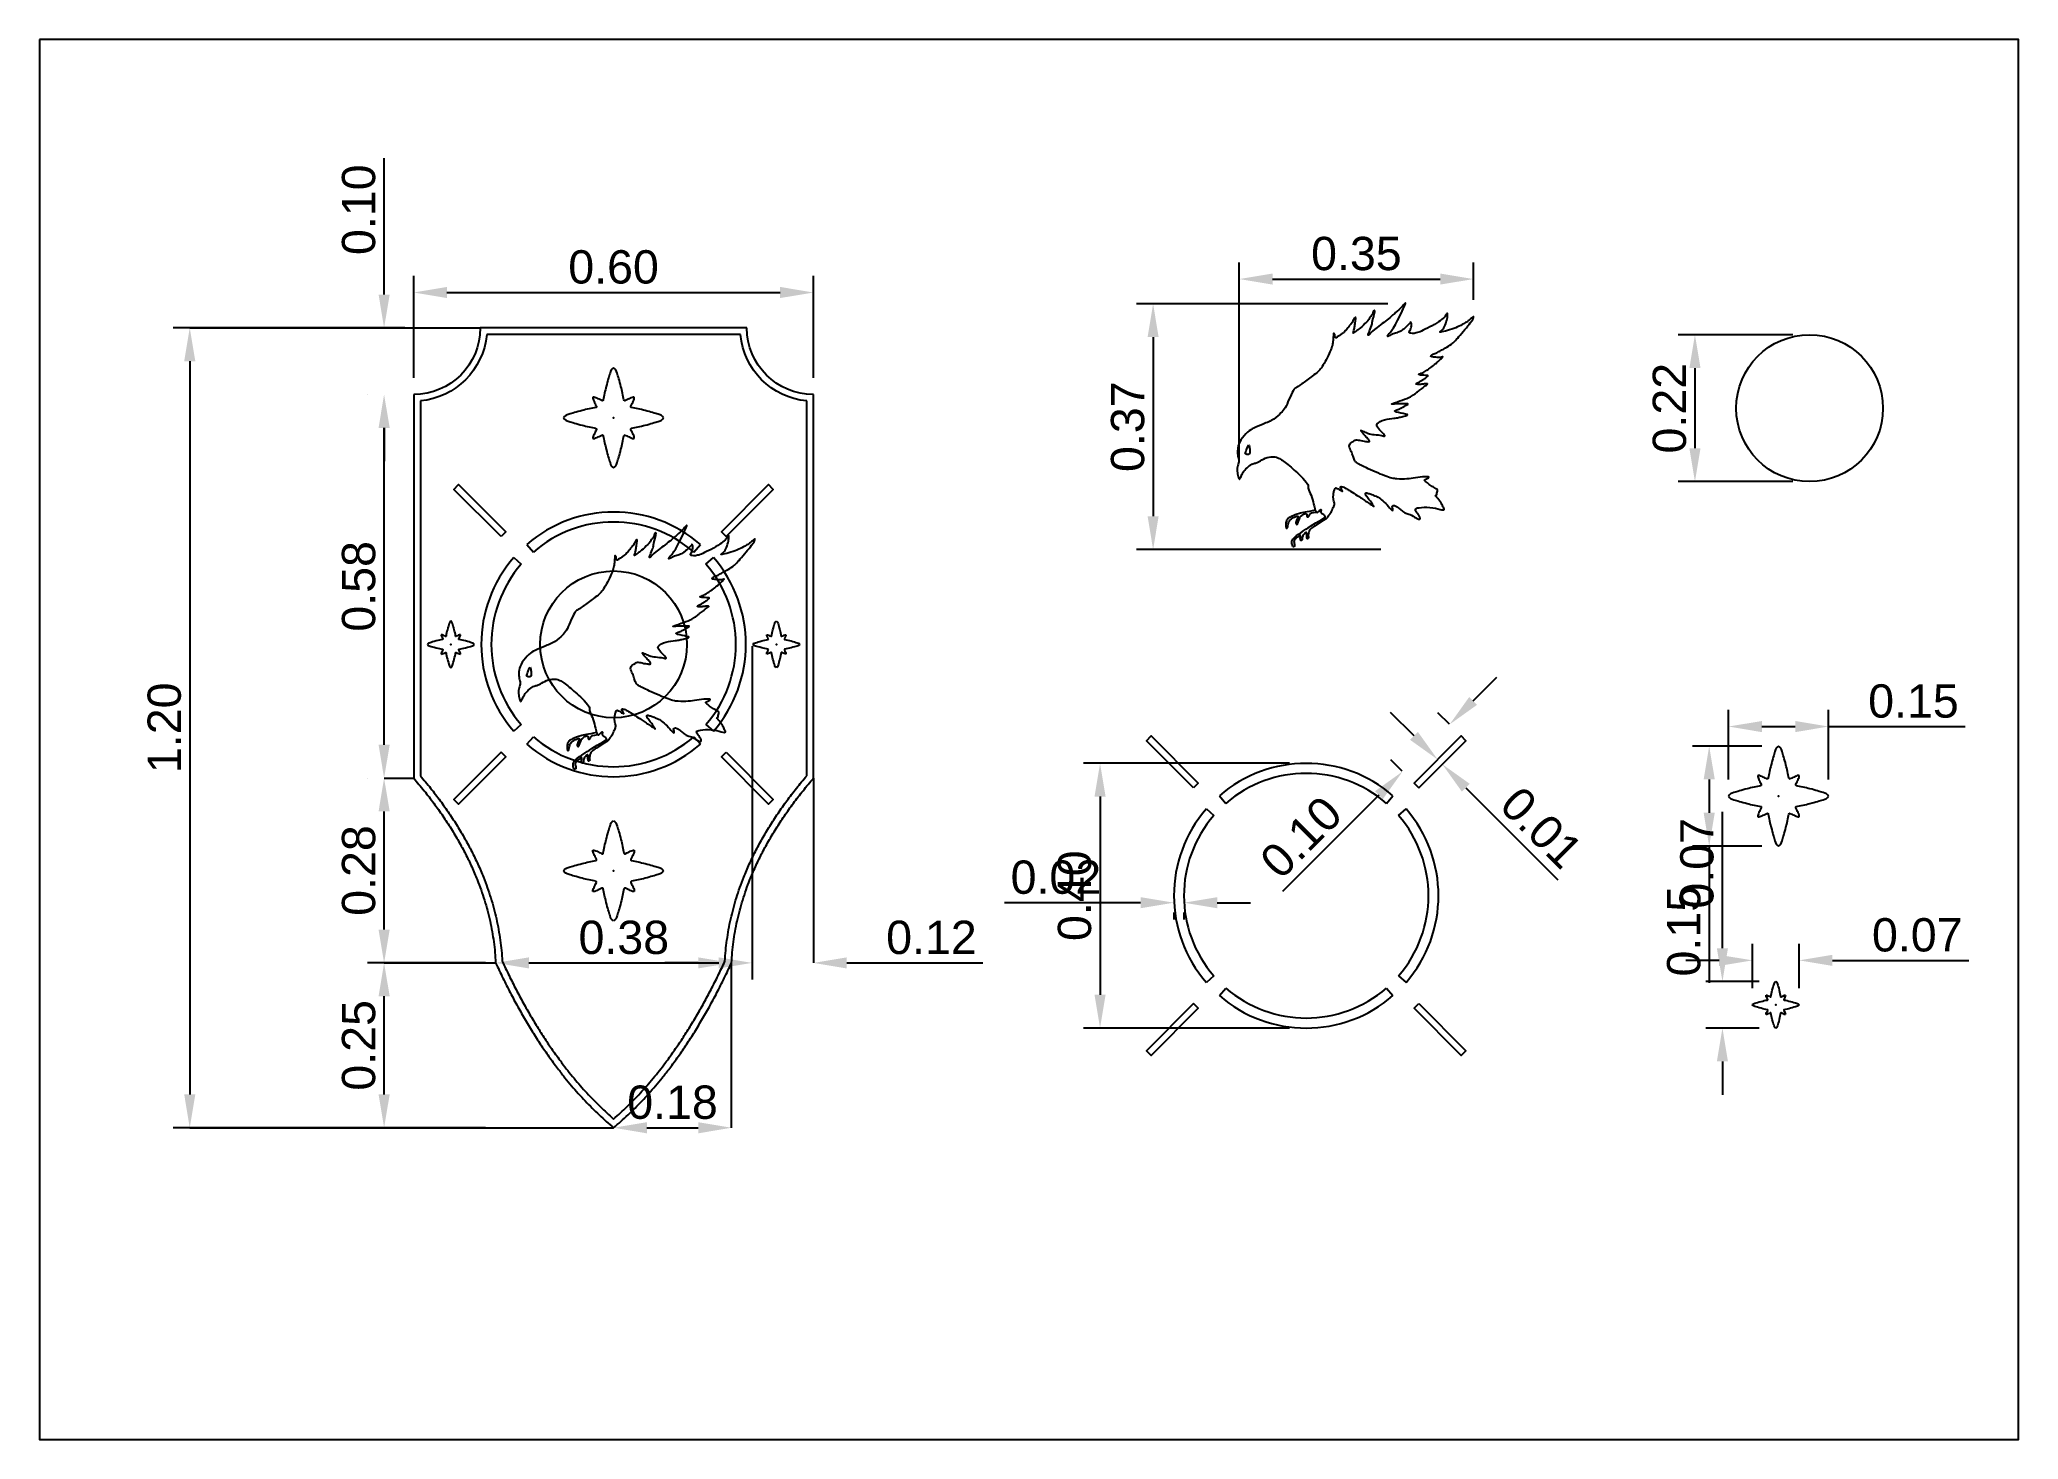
# Model space of a CAD drawing. Header units: metres. Extents: x -6.5 to 29.8, y -1.8 to 5.3.
# Drawn here: x 22.639 to 25.609, y 1.536 to 3.636 of the extents above; entities that cross this region are included whole.
import ezdxf

# ---------------------------------------------------------------- set-up
doc = ezdxf.new("R2010")
doc.units = ezdxf.units.M
for name, color, linetype, true_color in [('BANDERA$BORDE', 40, 'Continuous', 0xffbf00), ('BANDERA$CIRCULO EXT', 40, 'Continuous', 0xffbf00), ('BANDERA$CUERVO', 18, 'Continuous', 0x000000), ('BANDERA$ESTRELLAS$GRANDE', 251, 'Continuous', 0x696969), ('BANDERA$SOL', 40, 'Continuous', 0xffbf00), ('FONDO', 168, 'Continuous', 0x0f132e)]:
    doc.layers.add(name, color=color, linetype=linetype, true_color=true_color)
doc.styles.add('Predeterminado', font='arial.ttf')
doc.dimstyles.new('Predeterminado', dxfattribs={"dimscale": 0.05, "dimtxt": 1, "dimasz": 1, "dimexe": 0.5, "dimexo": 0.5, "dimgap": 0.25, "dimtad": 1, "dimtoh": 1, "dimzin": 1, "dimdsep": 46, "dimtxsty": 'Predeterminado', "dimcen": 0.5, "dimazin": 1, "dimtfac": 1, "dimtdec": 4, "dimtix": 1, "dimtofl": 0, "dimtmove": 1, "dimatfit": 3, "dimfxl": 1, "dimtolj": 1, "dimtzin": 1, "dimarcsym": 0})

msp = doc.modelspace()

# ---------------------------------------------------------------- blocks, each defined once
blk = doc.blocks.new('*D1')
at = {"layer": 'Defpoints', "color": 0}
for p in [(25.2953, 3.1932), (25.1232, 2.973), (25.2953, 2.973)]:
    blk.add_point(p, dxfattribs=at)
at = {"layer": 'FONDO', "color": 0, "lineweight": -2}
for p, q in [((25.2703, 3.1932), (25.0982, 3.1932)), ((25.1232, 3.1432), (25.1232, 3.023)), ((25.2703, 2.973), (25.0982, 2.973))]:
    blk.add_line(p, q, dxfattribs=at)
at = {"layer": 'FONDO', "color": 0}
for points in [[(25.1316, 3.1432), (25.1149, 3.1432), (25.1232, 3.1932)], [(25.1149, 3.023), (25.1316, 3.023), (25.1232, 2.973)]]:
    blk.add_solid(points, dxfattribs=at)
at = {"layer": 'FONDO', "color": 0, "insert": (25.0852, 3.0831), "char_height": 0.05, "attachment_point": 5, "rotation": 90, "style": 'Predeterminado'}
blk.add_mtext('\\A1;0.22', dxfattribs=at)
blk = doc.blocks.new('*D2')
at = {"layer": 'Defpoints', "color": 0}
for p in [(24.7909, 3.2768), (24.7909, 3.2205), (24.4394, 2.9767)]:
    blk.add_point(p, dxfattribs=at)
at = {"layer": 'FONDO', "color": 0, "lineweight": -2}
for p, q in [((24.4394, 3.0017), (24.4394, 3.3018)), ((24.7909, 3.2455), (24.7909, 3.3018)), ((24.4894, 3.2768), (24.7409, 3.2768))]:
    blk.add_line(p, q, dxfattribs=at)
at = {"layer": 'FONDO', "color": 0}
for points in [[(24.4894, 3.2851), (24.4894, 3.2685), (24.4394, 3.2768)], [(24.7409, 3.2685), (24.7409, 3.2851), (24.7909, 3.2768)]]:
    blk.add_solid(points, dxfattribs=at)
at = {"layer": 'FONDO', "color": 0, "insert": (24.6151, 3.3148), "char_height": 0.05, "attachment_point": 5, "style": 'Predeterminado'}
blk.add_mtext('\\A1;0.35', dxfattribs=at)
blk = doc.blocks.new('*D3')
at = {"layer": 'Defpoints', "color": 0}
for p in [(24.6871, 3.2397), (24.31, 2.871), (24.6768, 2.871)]:
    blk.add_point(p, dxfattribs=at)
at = {"layer": 'FONDO', "color": 0, "lineweight": -2}
for p, q in [((24.6621, 3.2397), (24.285, 3.2397)), ((24.31, 3.1897), (24.31, 2.921)), ((24.6518, 2.871), (24.285, 2.871))]:
    blk.add_line(p, q, dxfattribs=at)
at = {"layer": 'FONDO', "color": 0}
for points in [[(24.3183, 3.1897), (24.3017, 3.1897), (24.31, 3.2397)], [(24.3017, 2.921), (24.3183, 2.921), (24.31, 2.871)]]:
    blk.add_solid(points, dxfattribs=at)
at = {"layer": 'FONDO', "color": 0, "insert": (24.272, 3.0553), "char_height": 0.05, "attachment_point": 5, "rotation": 90, "style": 'Predeterminado'}
blk.add_mtext('\\A1;0.37', dxfattribs=at)
blk = doc.blocks.new('*D4')
at = {"layer": 'Defpoints', "color": 0}
for p in [(25.2795, 2.2547), (25.2095, 2.188), (25.2795, 2.188)]:
    blk.add_point(p, dxfattribs=at)
at = {"layer": 'FONDO', "color": 0, "lineweight": -2}
for p, q in [((25.2095, 2.213), (25.2095, 2.2797)), ((25.2795, 2.213), (25.2795, 2.2797)), ((25.1595, 2.2547), (25.1095, 2.2547)), ((25.3295, 2.2547), (25.5342, 2.2547))]:
    blk.add_line(p, q, dxfattribs=at)
at = {"layer": 'FONDO', "color": 0}
for points in [[(25.1595, 2.2464), (25.1595, 2.263), (25.2095, 2.2547)], [(25.3295, 2.263), (25.3295, 2.2464), (25.2795, 2.2547)]]:
    blk.add_solid(points, dxfattribs=at)
at = {"layer": 'FONDO', "color": 0, "insert": (25.4569, 2.2927), "char_height": 0.05, "attachment_point": 5, "style": 'Predeterminado'}
blk.add_mtext('\\A1;0.07', dxfattribs=at)
blk = doc.blocks.new('*D5')
at = {"layer": 'Defpoints', "color": 0}
for p in [(25.1645, 2.223), (25.2445, 2.223), (25.2445, 2.153)]:
    blk.add_point(p, dxfattribs=at)
at = {"layer": 'FONDO', "color": 0, "lineweight": -2}
for p, q in [((25.1645, 2.273), (25.1645, 2.4777)), ((25.2195, 2.223), (25.1395, 2.223)), ((25.2195, 2.153), (25.1395, 2.153)), ((25.1645, 2.103), (25.1645, 2.053))]:
    blk.add_line(p, q, dxfattribs=at)
at = {"layer": 'FONDO', "color": 0}
for points in [[(25.1561, 2.273), (25.1728, 2.273), (25.1645, 2.223)], [(25.1728, 2.103), (25.1561, 2.103), (25.1645, 2.153)]]:
    blk.add_solid(points, dxfattribs=at)
at = {"layer": 'FONDO', "color": 0, "insert": (25.1264, 2.4003), "char_height": 0.05, "attachment_point": 5, "rotation": 90, "style": 'Predeterminado'}
blk.add_mtext('\\A1;0.07', dxfattribs=at)
blk = doc.blocks.new('*D6')
at = {"layer": 'Defpoints', "color": 0}
for p in [(25.2487, 2.5761), (25.1446, 2.4261), (25.2487, 2.4261)]:
    blk.add_point(p, dxfattribs=at)
at = {"layer": 'FONDO', "color": 0, "lineweight": -2}
for p, q in [((25.2237, 2.5761), (25.1196, 2.5761)), ((25.1446, 2.5261), (25.1446, 2.4761)), ((25.2237, 2.4261), (25.1196, 2.4261)), ((25.1446, 2.4261), (25.1446, 2.221))]:
    blk.add_line(p, q, dxfattribs=at)
at = {"layer": 'FONDO', "color": 0}
for points in [[(25.153, 2.5261), (25.1363, 2.5261), (25.1446, 2.5761)], [(25.1363, 2.4761), (25.153, 2.4761), (25.1446, 2.4261)]]:
    blk.add_solid(points, dxfattribs=at)
at = {"layer": 'FONDO', "color": 0, "insert": (25.1066, 2.2985), "char_height": 0.05, "attachment_point": 5, "rotation": 90, "style": 'Predeterminado'}
blk.add_mtext('\\A1;0.15', dxfattribs=at)
blk = doc.blocks.new('*D7')
at = {"layer": 'Defpoints', "color": 0}
for p in [(25.3237, 2.6055), (25.1737, 2.5011), (25.3237, 2.5011)]:
    blk.add_point(p, dxfattribs=at)
at = {"layer": 'FONDO', "color": 0, "lineweight": -2}
for p, q in [((25.1737, 2.5261), (25.1737, 2.6305)), ((25.3237, 2.5261), (25.3237, 2.6305)), ((25.2237, 2.6055), (25.2737, 2.6055)), ((25.3237, 2.6055), (25.5288, 2.6055))]:
    blk.add_line(p, q, dxfattribs=at)
at = {"layer": 'FONDO', "color": 0}
for points in [[(25.2237, 2.6138), (25.2237, 2.5971), (25.1737, 2.6055)], [(25.2737, 2.5971), (25.2737, 2.6138), (25.3237, 2.6055)]]:
    blk.add_solid(points, dxfattribs=at)
at = {"layer": 'FONDO', "color": 0, "insert": (25.4512, 2.6435), "char_height": 0.05, "attachment_point": 5, "style": 'Predeterminado'}
blk.add_mtext('\\A1;0.15', dxfattribs=at)
blk = doc.blocks.new('*D8')
at = {"layer": 'Defpoints', "color": 0}
for p in [(24.737, 2.556), (24.744, 2.5489), (24.744, 2.5489)]:
    blk.add_point(p, dxfattribs=at)
at = {"layer": 'FONDO', "color": 0, "lineweight": -2}
for p, q in [((24.7016, 2.5914), (24.6663, 2.6267)), ((24.7546, 2.5737), (24.7546, 2.5737)), ((24.7617, 2.5666), (24.7617, 2.5666)), ((24.7794, 2.5136), (24.9174, 2.3756))]:
    blk.add_line(p, q, dxfattribs=at)
at = {"layer": 'FONDO', "color": 0}
for points in [[(24.6957, 2.5855), (24.7075, 2.5973), (24.737, 2.556)], [(24.7853, 2.5195), (24.7735, 2.5077), (24.744, 2.5489)]]:
    blk.add_solid(points, dxfattribs=at)
at = {"layer": 'FONDO', "color": 0, "insert": (24.8929, 2.4538), "char_height": 0.05, "attachment_point": 5, "rotation": 315, "style": 'Predeterminado'}
blk.add_mtext('\\A1;0.01', dxfattribs=at)
blk = doc.blocks.new('*D9')
at = {"layer": 'Defpoints', "color": 0}
for p in [(24.7723, 2.5914), (24.6843, 2.5379), (24.7016, 2.5207)]:
    blk.add_point(p, dxfattribs=at)
at = {"layer": 'FONDO', "color": 0, "lineweight": -2}
for p, q in [((24.7904, 2.644), (24.8258, 2.6794)), ((24.7546, 2.609), (24.7374, 2.6263)), ((24.6839, 2.5383), (24.6667, 2.5556)), ((24.649, 2.5026), (24.5043, 2.3579))]:
    blk.add_line(p, q, dxfattribs=at)
at = {"layer": 'FONDO', "color": 0}
for points in [[(24.7845, 2.6499), (24.7963, 2.6381), (24.755, 2.6086)], [(24.6549, 2.4967), (24.6431, 2.5085), (24.6843, 2.5379)]]:
    blk.add_solid(points, dxfattribs=at)
at = {"layer": 'FONDO', "color": 0, "insert": (24.5321, 2.4395), "char_height": 0.05, "attachment_point": 5, "rotation": 45, "style": 'Predeterminado'}
blk.add_mtext('\\A1;0.10', dxfattribs=at)
blk = doc.blocks.new('*D10')
at = {"layer": 'Defpoints', "color": 0}
for p in [(24.3412, 2.3517), (24.3562, 2.3517), (24.3412, 2.3412)]:
    blk.add_point(p, dxfattribs=at)
at = {"layer": 'FONDO', "color": 0, "lineweight": -2}
for p, q in [((24.2912, 2.3412), (24.087, 2.3412)), ((24.3412, 2.3267), (24.3412, 2.3162)), ((24.3562, 2.3267), (24.3562, 2.3162)), ((24.4062, 2.3412), (24.4562, 2.3412))]:
    blk.add_line(p, q, dxfattribs=at)
at = {"layer": 'FONDO', "color": 0}
for points in [[(24.2912, 2.3329), (24.2912, 2.3495), (24.3412, 2.3412)], [(24.4062, 2.3495), (24.4062, 2.3329), (24.3562, 2.3412)]]:
    blk.add_solid(points, dxfattribs=at)
at = {"layer": 'FONDO', "color": 0, "insert": (24.1641, 2.3792), "char_height": 0.05, "attachment_point": 5, "style": 'Predeterminado'}
blk.add_mtext('\\A1;0.02', dxfattribs=at)
blk = doc.blocks.new('*D11')
at = {"layer": 'Defpoints', "color": 0}
for p in [(24.5397, 2.5503), (24.2304, 2.1532), (24.5397, 2.1532)]:
    blk.add_point(p, dxfattribs=at)
at = {"layer": 'FONDO', "color": 0, "lineweight": -2}
for p, q in [((24.5147, 2.5503), (24.2054, 2.5503)), ((24.2304, 2.5003), (24.2304, 2.2032)), ((24.5147, 2.1532), (24.2054, 2.1532))]:
    blk.add_line(p, q, dxfattribs=at)
at = {"layer": 'FONDO', "color": 0}
for points in [[(24.2387, 2.5003), (24.222, 2.5003), (24.2304, 2.5503)], [(24.222, 2.2032), (24.2387, 2.2032), (24.2304, 2.1532)]]:
    blk.add_solid(points, dxfattribs=at)
at = {"layer": 'FONDO', "color": 0, "insert": (24.1923, 2.3517), "char_height": 0.05, "attachment_point": 5, "rotation": 90, "style": 'Predeterminado'}
blk.add_mtext('\\A1;0.40', dxfattribs=at)
blk = doc.blocks.new('*D56')
at = {"layer": 'Defpoints', "color": 0}
for p in [(23.1558, 3.2036), (23.1558, 3.2036), (23.1558, 3.1036)]:
    blk.add_point(p, dxfattribs=at)
at = {"layer": 'FONDO', "color": 0, "lineweight": -2}
for p, q in [((23.1558, 3.2536), (23.1558, 3.4581)), ((23.1308, 3.2036), (23.1308, 3.2036)), ((23.1308, 3.1036), (23.1308, 3.1036)), ((23.1558, 3.0536), (23.1558, 3.0036))]:
    blk.add_line(p, q, dxfattribs=at)
at = {"layer": 'FONDO', "color": 0}
for points in [[(23.1475, 3.2536), (23.1642, 3.2536), (23.1558, 3.2036)], [(23.1642, 3.0536), (23.1475, 3.0536), (23.1558, 3.1036)]]:
    blk.add_solid(points, dxfattribs=at)
at = {"layer": 'FONDO', "color": 0, "insert": (23.1178, 3.3808), "char_height": 0.05, "attachment_point": 5, "rotation": 90, "style": 'Predeterminado'}
blk.add_mtext('\\A1;0.10', dxfattribs=at)
blk = doc.blocks.new('*D57')
at = {"layer": 'Defpoints', "color": 0}
for p in [(23.1558, 3.1036), (23.1558, 3.1036), (23.1558, 2.5281)]:
    blk.add_point(p, dxfattribs=at)
at = {"layer": 'FONDO', "color": 0, "lineweight": -2}
for p, q in [((23.1308, 3.1036), (23.1308, 3.1036)), ((23.1558, 2.5781), (23.1558, 3.0536)), ((23.1308, 2.5281), (23.1308, 2.5281))]:
    blk.add_line(p, q, dxfattribs=at)
at = {"layer": 'FONDO', "color": 0}
for points in [[(23.1642, 3.0536), (23.1475, 3.0536), (23.1558, 3.1036)], [(23.1475, 2.5781), (23.1642, 2.5781), (23.1558, 2.5281)]]:
    blk.add_solid(points, dxfattribs=at)
at = {"layer": 'FONDO', "color": 0, "insert": (23.1178, 2.8158), "char_height": 0.05, "attachment_point": 5, "rotation": 90, "style": 'Predeterminado'}
blk.add_mtext('\\A1;0.58', dxfattribs=at)
blk = doc.blocks.new('*D58')
at = {"layer": 'Defpoints', "color": 0}
for p in [(23.708, 2.7512), (23.3232, 2.2509), (23.708, 2.2509)]:
    blk.add_point(p, dxfattribs=at)
at = {"layer": 'FONDO', "color": 0, "lineweight": -2}
for p, q in [((23.708, 2.7262), (23.708, 2.2259)), ((23.3232, 2.2759), (23.3232, 2.2759)), ((23.3732, 2.2509), (23.658, 2.2509))]:
    blk.add_line(p, q, dxfattribs=at)
at = {"layer": 'FONDO', "color": 0}
for points in [[(23.3732, 2.2592), (23.3732, 2.2426), (23.3232, 2.2509)], [(23.658, 2.2426), (23.658, 2.2592), (23.708, 2.2509)]]:
    blk.add_solid(points, dxfattribs=at)
at = {"layer": 'FONDO', "color": 0, "insert": (23.5156, 2.2889), "char_height": 0.05, "attachment_point": 5, "style": 'Predeterminado'}
blk.add_mtext('\\A1;0.38', dxfattribs=at)
blk = doc.blocks.new('*D59')
at = {"layer": 'Defpoints', "color": 0}
for p in [(23.8002, 3.2566), (23.2002, 3.1036), (23.8002, 3.1036)]:
    blk.add_point(p, dxfattribs=at)
at = {"layer": 'FONDO', "color": 0, "lineweight": -2}
for p, q in [((23.2002, 3.1286), (23.2002, 3.2816)), ((23.8002, 3.1286), (23.8002, 3.2816)), ((23.2502, 3.2566), (23.7502, 3.2566))]:
    blk.add_line(p, q, dxfattribs=at)
at = {"layer": 'FONDO', "color": 0}
for points in [[(23.2502, 3.265), (23.2502, 3.2483), (23.2002, 3.2566)], [(23.7502, 3.2483), (23.7502, 3.265), (23.8002, 3.2566)]]:
    blk.add_solid(points, dxfattribs=at)
at = {"layer": 'FONDO', "color": 0, "insert": (23.5002, 3.2947), "char_height": 0.05, "attachment_point": 5, "style": 'Predeterminado'}
blk.add_mtext('\\A1;0.60', dxfattribs=at)
blk = doc.blocks.new('*D60')
at = {"layer": 'Defpoints', "color": 0}
for p in [(23.6772, 2.2509), (23.8002, 2.2509), (23.8002, 2.2509)]:
    blk.add_point(p, dxfattribs=at)
at = {"layer": 'FONDO', "color": 0, "lineweight": -2}
for p, q in [((23.6772, 2.2759), (23.6772, 2.2759)), ((23.8002, 2.2759), (23.8002, 2.2759)), ((23.6272, 2.2509), (23.5772, 2.2509)), ((23.8502, 2.2509), (24.0544, 2.2509))]:
    blk.add_line(p, q, dxfattribs=at)
at = {"layer": 'FONDO', "color": 0}
for points in [[(23.6272, 2.2426), (23.6272, 2.2592), (23.6772, 2.2509)], [(23.8502, 2.2592), (23.8502, 2.2426), (23.8002, 2.2509)]]:
    blk.add_solid(points, dxfattribs=at)
at = {"layer": 'FONDO', "color": 0, "insert": (23.9773, 2.2889), "char_height": 0.05, "attachment_point": 5, "style": 'Predeterminado'}
blk.add_mtext('\\A1;0.12', dxfattribs=at)
blk = doc.blocks.new('*D61')
at = {"layer": 'Defpoints', "color": 0}
for p in [(23.5002, 2.0036), (23.6772, 2.0036), (23.6772, 2.0036)]:
    blk.add_point(p, dxfattribs=at)
at = {"layer": 'FONDO', "color": 0, "lineweight": -2}
for p, q in [((23.5002, 2.0286), (23.5002, 2.0286)), ((23.6772, 2.0286), (23.6772, 2.0286)), ((23.5502, 2.0036), (23.6272, 2.0036))]:
    blk.add_line(p, q, dxfattribs=at)
at = {"layer": 'FONDO', "color": 0}
for points in [[(23.5502, 2.0119), (23.5502, 1.9952), (23.5002, 2.0036)], [(23.6272, 1.9952), (23.6272, 2.0119), (23.6772, 2.0036)]]:
    blk.add_solid(points, dxfattribs=at)
at = {"layer": 'FONDO', "color": 0, "insert": (23.5887, 2.0416), "char_height": 0.05, "attachment_point": 5, "style": 'Predeterminado'}
blk.add_mtext('\\A1;0.18', dxfattribs=at)
blk = doc.blocks.new('*D62')
at = {"layer": 'Defpoints', "color": 0}
for p in [(23.1558, 2.5281), (23.1558, 2.5281), (23.1558, 2.2509)]:
    blk.add_point(p, dxfattribs=at)
at = {"layer": 'FONDO', "color": 0, "lineweight": -2}
for p, q in [((23.1308, 2.5281), (23.1308, 2.5281)), ((23.1558, 2.3009), (23.1558, 2.4781)), ((23.1308, 2.2509), (23.1308, 2.2509))]:
    blk.add_line(p, q, dxfattribs=at)
at = {"layer": 'FONDO', "color": 0}
for points in [[(23.1642, 2.4781), (23.1475, 2.4781), (23.1558, 2.5281)], [(23.1475, 2.3009), (23.1642, 2.3009), (23.1558, 2.2509)]]:
    blk.add_solid(points, dxfattribs=at)
at = {"layer": 'FONDO', "color": 0, "insert": (23.1178, 2.3895), "char_height": 0.05, "attachment_point": 5, "rotation": 90, "style": 'Predeterminado'}
blk.add_mtext('\\A1;0.28', dxfattribs=at)
blk = doc.blocks.new('*D63')
at = {"layer": 'Defpoints', "color": 0}
for p in [(23.1558, 2.2509), (23.3328, 2.2509), (23.3328, 2.0036)]:
    blk.add_point(p, dxfattribs=at)
at = {"layer": 'FONDO', "color": 0, "lineweight": -2}
for p, q in [((23.3078, 2.2509), (23.1308, 2.2509)), ((23.1558, 2.0536), (23.1558, 2.2009)), ((23.3078, 2.0036), (23.1308, 2.0036))]:
    blk.add_line(p, q, dxfattribs=at)
at = {"layer": 'FONDO', "color": 0}
for points in [[(23.1642, 2.2009), (23.1475, 2.2009), (23.1558, 2.2509)], [(23.1475, 2.0536), (23.1642, 2.0536), (23.1558, 2.0036)]]:
    blk.add_solid(points, dxfattribs=at)
at = {"layer": 'FONDO', "color": 0, "insert": (23.1178, 2.1272), "char_height": 0.05, "attachment_point": 5, "rotation": 90, "style": 'Predeterminado'}
blk.add_mtext('\\A1;0.25', dxfattribs=at)
blk = doc.blocks.new('*D64')
at = {"layer": 'Defpoints', "color": 0}
for p in [(23.2117, 3.2036), (22.8641, 2.0036), (23.2117, 2.0036)]:
    blk.add_point(p, dxfattribs=at)
at = {"layer": 'FONDO', "color": 0, "lineweight": -2}
for p, q in [((23.1867, 3.2036), (22.8391, 3.2036)), ((22.8641, 3.1536), (22.8641, 2.0536)), ((23.1867, 2.0036), (22.8391, 2.0036))]:
    blk.add_line(p, q, dxfattribs=at)
at = {"layer": 'FONDO', "color": 0}
for points in [[(22.8725, 3.1536), (22.8558, 3.1536), (22.8641, 3.2036)], [(22.8558, 2.0536), (22.8725, 2.0536), (22.8641, 2.0036)]]:
    blk.add_solid(points, dxfattribs=at)
at = {"layer": 'FONDO', "color": 0, "insert": (22.8261, 2.6036), "char_height": 0.05, "attachment_point": 5, "rotation": 90, "style": 'Predeterminado'}
blk.add_mtext('\\A1;1.20', dxfattribs=at)

# ---------------------------------------------------------------- dimensions: what is measured, and where the dimension line sits
at = {"layer": 'FONDO'}
for base, p1, p2, angle, picture, middle in [((23.15584, 3.20355), (23.15584, 3.10355), (23.15584, 3.20355), 90, '*D56', (23.11781, 3.38083)), ((24.31001, 2.87095), (24.68709, 3.23972), (24.67683, 2.87095), 90, '*D3', (24.27198, 3.05533)), ((22.86414, 2.00355), (23.21167, 3.20355), (23.21167, 2.00355), 270, '*D64', (22.82611, 2.60355)), ((25.12324, 2.97298), (25.29531, 3.19319), (25.29531, 2.97298), 90, '*D1', (25.08521, 3.08309)), ((23.15584, 3.10355), (23.15584, 2.52807), (23.15584, 3.10355), 90, '*D57', (23.11781, 2.81581)), ((24.68434, 2.53793), (24.77232, 2.59137), (24.70161, 2.52065), 225, '*D9', (24.5321, 2.43946)), ((24.74404, 2.54894), (24.73697, 2.55601), (24.74404, 2.54894), 315, '*D8', (24.89294, 2.45382)), ((25.14463, 2.42606), (25.24867, 2.57606), (25.24867, 2.42606), 270, '*D6', (25.1066, 2.29851)), ((23.15584, 2.52807), (23.15584, 2.25089), (23.15584, 2.52807), 90, '*D62', (23.11781, 2.38948)), ((24.23037, 2.15315), (24.53974, 2.55026), (24.53974, 2.15315), 90, '*D11', (24.19235, 2.35171)), ((25.16447, 2.22295), (25.2445, 2.15295), (25.2445, 2.22295), 90, '*D5', (25.12644, 2.4003)), ((23.15584, 2.25089), (23.33282, 2.00355), (23.33282, 2.25089), 90, '*D63', (23.11781, 2.12722))]:
    dim = msp.add_linear_dim(base=base, p1=p1, p2=p2, angle=angle, dimstyle='Predeterminado', override={"dimscale": 0.05, "dimtxt": 1, "dimasz": 1, "dimexe": 0.5, "dimexo": 0.5, "dimgap": 0.25, "dimtad": 1, "dimtih": 0, "dimtoh": 0, "dimdec": 2, "dimlfac": 1, "dimzin": 1, "dimtxsty": 'Predeterminado', "dimsah": 0, "dimcen": 0.5, "dimadec": 2, "dimazin": 1, "dimtix": 0, "dimtmove": 0, "dimtzin": 1}, dxfattribs=at)
    dim.commit()
    dim.dimension.update_dxf_attribs({"geometry": picture, "text_midpoint": middle})
for base, p1, p2, picture, middle in [((23.80023, 3.25663), (23.20023, 3.10355), (23.80023, 3.10355), '*D59', (23.50023, 3.29466)), ((24.7909, 3.2768), (24.43939, 2.97672), (24.7909, 3.22046), '*D2', (24.61515, 3.31482)), ((23.70797, 2.25089), (23.32325, 2.25089), (23.70797, 2.75119), '*D58', (23.51561, 2.28892)), ((25.32367, 2.60545), (25.17367, 2.50106), (25.32367, 2.50106), '*D7', (25.45122, 2.64348)), ((24.3411846977, 2.3412125029), (24.3561846977, 2.3517079122), (24.3411846977, 2.3517079122), '*D10', (24.1640846977, 2.3792375029)), ((23.80023, 2.25089), (23.67722, 2.25089), (23.80023, 2.25089), '*D60', (23.97733, 2.28892)), ((25.2795, 2.25471), (25.2095, 2.18795), (25.2795, 2.18795), '*D4', (25.45685, 2.29274)), ((23.67722, 2.00355), (23.50023, 2.00355), (23.67722, 2.00355), '*D61', (23.58873, 2.04158))]:
    dim = msp.add_linear_dim(base=base, p1=p1, p2=p2, dimstyle='Predeterminado', override={"dimscale": 0.05, "dimtxt": 1, "dimasz": 1, "dimexe": 0.5, "dimexo": 0.5, "dimgap": 0.25, "dimtad": 1, "dimtih": 0, "dimtoh": 0, "dimdec": 2, "dimlfac": 1, "dimzin": 1, "dimtxsty": 'Predeterminado', "dimsah": 0, "dimcen": 0.5, "dimadec": 2, "dimazin": 1, "dimtix": 0, "dimtmove": 0, "dimtzin": 1}, dxfattribs=at)
    dim.commit()
    dim.dimension.update_dxf_attribs({"geometry": picture, "text_midpoint": middle})

# ---------------------------------------------------------------- linework, layer by layer
at = {"layer": 'BANDERA$BORDE'}
for p, q in [((23.69069, 3.19355), (23.30978, 3.19355)), ((23.21023, 3.09401), (23.21023, 2.53176)), ((23.79023, 2.53176), (23.79023, 3.09401))]:
    msp.add_line(p, q, dxfattribs=at)
at = {"layer": 'BANDERA$BORDE', "extrusion": (0, 0, -1)}
for centre, radius, start, end in [((-23.20023, 3.20355), 0.1, 180, 270), ((-23.20023, 3.20355), 0.11, 185.21591, 264.78409), ((-23.80023, 3.20355), 0.11, 275.21591, 354.78409), ((-23.80023, 3.20355), 0.1, 270, 0)]:
    msp.add_arc(centre, radius, start, end, dxfattribs=at)
at = {"layer": 'BANDERA$BORDE'}
for points in [[(23.70023, 3.20355), (23.50023, 3.20355), (23.30023, 3.20355)], [(23.20023, 3.10355), (23.20023, 2.81581), (23.20023, 2.52807)], [(23.80023, 2.52807), (23.80023, 2.81581), (23.80023, 3.10355)], [(23.20023, 2.52807), (23.31627, 2.39307), (23.32325, 2.25089)], [(23.21023, 2.53176), (23.32538, 2.39642), (23.33313, 2.25334)], [(23.66733, 2.25334), (23.67509, 2.39642), (23.79023, 2.53176)], [(23.67722, 2.25089), (23.6842, 2.39307), (23.80023, 2.52807)], [(23.32325, 2.25089), (23.39778, 2.08937), (23.50023, 2.00355)], [(23.33313, 2.25334), (23.40412, 2.10023), (23.50023, 2.0167)], [(23.50023, 2.0167), (23.59635, 2.10023), (23.66733, 2.25334)], [(23.50023, 2.00355), (23.60268, 2.08937), (23.67722, 2.25089)]]:
    msp.add_open_spline(points, degree=2, dxfattribs=at)
at = {"layer": 'BANDERA$CIRCULO EXT'}
for points in [[(23.33129, 2.89062), (23.26058, 2.96133), (23.26765, 2.9684), (23.33836, 2.89769)], [(23.66918, 2.89062), (23.73989, 2.96133), (23.73282, 2.9684), (23.66211, 2.89769)], [(24.37079, 2.51358), (24.30008, 2.58429), (24.30715, 2.59137), (24.37786, 2.52065)], [(24.70868, 2.51358), (24.7794, 2.58429), (24.77232, 2.59137), (24.70161, 2.52065)], [(23.33129, 2.56687), (23.26058, 2.49616), (23.26765, 2.48909), (23.33836, 2.5598)], [(23.66918, 2.56687), (23.73989, 2.49616), (23.73282, 2.48909), (23.66211, 2.5598)], [(24.37079, 2.18983), (24.30008, 2.11912), (24.30715, 2.11205), (24.37786, 2.18276)], [(24.70868, 2.18983), (24.7794, 2.11912), (24.77232, 2.11205), (24.70161, 2.18276)]]:
    msp.add_lwpolyline(points, close=True, dxfattribs=at)
for points in [[(23.35038, 2.85901), (23.3617, 2.84917)], [(23.36997, 2.8786), (23.37981, 2.86727)], [(23.62066, 2.86727), (23.6305, 2.8786)], [(23.63876, 2.84917), (23.65008, 2.85901)], [(23.3617, 2.60832), (23.35038, 2.59848)], [(23.36997, 2.5789), (23.37981, 2.59022)], [(23.62066, 2.59022), (23.6305, 2.5789)], [(23.63876, 2.60832), (23.65008, 2.59848)], [(24.40948, 2.50156), (24.41932, 2.49024)], [(24.66016, 2.49024), (24.67, 2.50156)], [(24.38989, 2.48197), (24.40121, 2.47213)], [(24.67827, 2.47213), (24.68959, 2.48197)], [(24.40121, 2.23129), (24.38989, 2.22145)], [(24.67827, 2.23129), (24.68959, 2.22145)], [(24.40948, 2.20186), (24.41932, 2.21318)], [(24.66016, 2.21318), (24.67, 2.20186)]]:
    msp.add_lwpolyline(points, dxfattribs=at)
for centre, radius, start, end in [((23.50023, 2.72875), 0.19855, 49, 131), ((23.50023, 2.72875), 0.18355, 49, 131), ((23.50023, 2.72875), 0.19855, 139, 221), ((23.50023, 2.72875), 0.19855, 319, 41), ((23.50023, 2.72875), 0.18355, 139, 221), ((23.50023, 2.72875), 0.18355, 319, 41), ((23.50023, 2.72875), 0.18355, 229, 311), ((23.50023, 2.72875), 0.19855, 229, 311), ((24.53974, 2.35171), 0.19855, 49, 131), ((24.53974, 2.35171), 0.18355, 49, 131), ((24.53974, 2.35171), 0.19855, 139, 221), ((24.53974, 2.35171), 0.18355, 139, 221), ((24.53974, 2.35171), 0.18355, 319, 41), ((24.53974, 2.35171), 0.19855, 319, 41), ((24.53974, 2.35171), 0.19855, 229, 311), ((24.53974, 2.35171), 0.18355, 229, 311)]:
    msp.add_arc(centre, radius, start, end, dxfattribs=at)
at = {"layer": 'BANDERA$CUERVO'}
for points in [[(24.43939, 2.97672), (24.43869, 2.97735), (24.43708, 2.98248), (24.43566, 2.99073), (24.43765, 2.99941), (24.43907, 3.00297), (24.43864, 3.00582), (24.43765, 3.00909), (24.43665, 3.01478), (24.43665, 3.02304), (24.44035, 3.03528), (24.45259, 3.04837), (24.46014, 3.05307), (24.47494, 3.05905), (24.49216, 3.06631), (24.50248, 3.07657), (24.50845, 3.08269), (24.51343, 3.09522), (24.52088, 3.11172), (24.52324, 3.11313), (24.53155, 3.11798), (24.55032, 3.13223), (24.55797, 3.13773), (24.56245, 3.14306), (24.56796, 3.15249), (24.57447, 3.16509), (24.57891, 3.17658), (24.58014, 3.18312), (24.58004, 3.18697), (24.5804, 3.19035), (24.58105, 3.19237), (24.58076, 3.19429), (24.58076, 3.19546), (24.58154, 3.19556), (24.58213, 3.19439), (24.58284, 3.19364), (24.58288, 3.19188), (24.58304, 3.18999), (24.58402, 3.18853), (24.58493, 3.18846), (24.58639, 3.18996), (24.58809, 3.19113), (24.58998, 3.19221), (24.59212, 3.19361), (24.59621, 3.1966), (24.598, 3.19908), (24.60013, 3.20062), (24.60222, 3.20315), (24.60534, 3.20811), (24.60698, 3.20965), (24.60862, 3.21109), (24.60991, 3.21407), (24.6112, 3.21675), (24.61338, 3.21908), (24.61408, 3.22047), (24.61427, 3.21754), (24.61373, 3.21357), (24.61328, 3.2098), (24.61269, 3.20613), (24.61204, 3.2029), (24.6115, 3.20017), (24.6104, 3.1961), (24.61006, 3.19516), (24.6114, 3.1963), (24.61244, 3.19724), (24.61487, 3.19898), (24.62003, 3.20221), (24.63116, 3.21275), (24.63649, 3.22016), (24.63869, 3.22378), (24.64047, 3.22794), (24.642, 3.23051), (24.64286, 3.22892), (24.64231, 3.22616), (24.64151, 3.22139), (24.63986, 3.21691), (24.63881, 3.21189), (24.63857, 3.20785), (24.63342, 3.19504), (24.63226, 3.19222), (24.63404, 3.19271), (24.636, 3.19572), (24.63845, 3.19829), (24.6634, 3.21725), (24.67428, 3.22648), (24.68353, 3.23524), (24.68751, 3.24044), (24.68898, 3.2413), (24.68873, 3.23953), (24.68242, 3.22537), (24.67503, 3.21071), (24.66913, 3.20065), (24.66497, 3.19604), (24.66218, 3.1918), (24.66142, 3.18998), (24.66444, 3.19225), (24.67231, 3.19528), (24.67927, 3.19725), (24.68577, 3.2011), (24.6944, 3.20942), (24.69614, 3.2123), (24.69719, 3.21192), (24.69878, 3.20678), (24.69508, 3.19868), (24.69409, 3.19702), (24.69455, 3.19611), (24.69644, 3.19551), (24.70158, 3.19501), (24.70813, 3.19662), (24.71733, 3.20075), (24.73284, 3.20891), (24.74403, 3.2164), (24.7491, 3.22147), (24.75091, 3.22586), (24.7519, 3.22593), (24.7522, 3.22147), (24.75038, 3.213), (24.74615, 3.20226), (24.74237, 3.19923), (24.73828, 3.19621), (24.74811, 3.19833), (24.7618, 3.20241), (24.77209, 3.20755), (24.77943, 3.21164), (24.78412, 3.21459), (24.78805, 3.21837), (24.7913, 3.22155), (24.79085, 3.21875), (24.78941, 3.21497), (24.76665, 3.18718), (24.75812, 3.17877), (24.74823, 3.17303), (24.74192, 3.16961), (24.7357, 3.16617), (24.72979, 3.16376), (24.72774, 3.16244), (24.72674, 3.16099), (24.7269, 3.16039), (24.72971, 3.15978), (24.73863, 3.15906), (24.74289, 3.15942), (24.74595, 3.16111), (24.74149, 3.15635), (24.73944, 3.15498), (24.73611, 3.15153), (24.7355, 3.15084), (24.73393, 3.14935), (24.7239, 3.14215), (24.72097, 3.14022), (24.71795, 3.13789), (24.71422, 3.13605), (24.7104, 3.13471), (24.70832, 3.13402), (24.70877, 3.13342), (24.71035, 3.13268), (24.71666, 3.13238), (24.72087, 3.13223), (24.72296, 3.13248), (24.72187, 3.13034), (24.71571, 3.12632), (24.71328, 3.12469), (24.70867, 3.12211), (24.70494, 3.12007), (24.7044, 3.11943), (24.70708, 3.11828), (24.71125, 3.11888), (24.71785, 3.11938), (24.72192, 3.12012), (24.72182, 3.11878), (24.71844, 3.11665), (24.71546, 3.11441), (24.71234, 3.11168), (24.70941, 3.1095), (24.70668, 3.10786), (24.70544, 3.10623), (24.70028, 3.10292), (24.69612, 3.09952), (24.67858, 3.09342), (24.67215, 3.09092), (24.66685, 3.08926), (24.66897, 3.0888), (24.67419, 3.08971), (24.68009, 3.08963), (24.69174, 3.08941), (24.69416, 3.08971), (24.68395, 3.08426), (24.67903, 3.08169), (24.6726, 3.07935), (24.67222, 3.07768), (24.69151, 3.07375), (24.69318, 3.07299), (24.68463, 3.07078), (24.67813, 3.06885), (24.67282, 3.06795), (24.65717, 3.06696), (24.64336, 3.05913), (24.64706, 3.05358), (24.65702, 3.04333), (24.65887, 3.04034), (24.65133, 3.04276), (24.63795, 3.04362), (24.63155, 3.04561), (24.62415, 3.04874), (24.62073, 3.05116), (24.62543, 3.0439), (24.63098, 3.03921), (24.63539, 3.03366), (24.63411, 3.03266), (24.62742, 3.03294), (24.61646, 3.03593), (24.61233, 3.03522), (24.60991, 3.03266), (24.6028, 3.02853), (24.6065, 3.01942), (24.60977, 3.0133), (24.61134, 3.00576), (24.61404, 3.00206), (24.61888, 2.99907), (24.625, 2.99551), (24.66158, 2.97943), (24.67538, 2.9763), (24.69161, 2.97673), (24.70299, 2.97829), (24.71894, 2.98079), (24.72528, 2.97975), (24.72182, 2.97779), (24.7164, 2.97571), (24.71813, 2.97352), (24.72493, 2.96845), (24.72954, 2.96488), (24.73738, 2.9613), (24.73715, 2.95865), (24.73554, 2.95554), (24.73623, 2.95312), (24.73335, 2.95266), (24.73473, 2.95012), (24.74268, 2.94147), (24.74453, 2.93594), (24.74833, 2.92972), (24.74234, 2.93052), (24.72587, 2.93537), (24.70704, 2.93386), (24.70228, 2.93196), (24.70545, 2.92614), (24.70992, 2.92145), (24.71113, 2.91714), (24.70923, 2.91608), (24.7056, 2.91744), (24.69479, 2.92478), (24.68912, 2.92478), (24.68359, 2.92924), (24.6786, 2.93333), (24.67399, 2.93673), (24.66998, 2.93741), (24.66854, 2.93484), (24.66998, 2.93219), (24.66975, 2.92962), (24.66854, 2.92939), (24.66164, 2.93783), (24.6523, 2.94647), (24.6463, 2.95062), (24.6395, 2.95293), (24.63455, 2.955), (24.62901, 2.9565), (24.62797, 2.95466), (24.63155, 2.94912), (24.63616, 2.94359), (24.64019, 2.93702), (24.64308, 2.93414), (24.63282, 2.94152), (24.62936, 2.94336), (24.62313, 2.94809), (24.6176, 2.95143), (24.6048, 2.9595), (24.60215, 2.96134), (24.59382, 2.96582), (24.58984, 2.96624), (24.59382, 2.95984), (24.5951, 2.95685), (24.58713, 2.96268), (24.58329, 2.96425), (24.58158, 2.95927), (24.58075, 2.95438), (24.57996, 2.94739), (24.58275, 2.93955), (24.58155, 2.93698), (24.57745, 2.92705), (24.57512, 2.92412), (24.57274, 2.92069), (24.5712, 2.91841), (24.56969, 2.91668), (24.56896, 2.91788), (24.56752, 2.91889), (24.56788, 2.92022), (24.56707, 2.92311), (24.56398, 2.92432), (24.56213, 2.92588), (24.56137, 2.92789), (24.56221, 2.92982), (24.56225, 2.93147), (24.55984, 2.9297), (24.55707, 2.92693), (24.55594, 2.92649), (24.55401, 2.9283), (24.55341, 2.92954), (24.5518, 2.93535), (24.5488, 2.94988), (24.54266, 2.96104), (24.5426, 2.96601), (24.5429, 2.96852), (24.5333, 2.98044), (24.51071, 3.00003), (24.49768, 3.0096), (24.48729, 3.0111), (24.47478, 3.00699), (24.46675, 3.00139), (24.46245, 3.00064), (24.45713, 2.99915), (24.44854, 2.99168), (24.44377, 2.98528), (24.44126, 2.97866), (24.44009, 2.97608), (24.43939, 2.97672)], [(24.45377, 3.02817), (24.45331, 3.02815), (24.45194, 3.02504), (24.44952, 3.01888), (24.4483, 3.01579), (24.44821, 3.0143), (24.45082, 3.01355), (24.45334, 3.01337), (24.45493, 3.01449), (24.4554, 3.01785), (24.45465, 3.02513), (24.45422, 3.02818), (24.45377, 3.02817)], [(24.55333, 2.93001), (24.54044, 2.92738), (24.52811, 2.92496), (24.51805, 2.92118), (24.51321, 2.9183), (24.51003, 2.9159), (24.50912, 2.90938), (24.50943, 2.90537), (24.50981, 2.90295), (24.51071, 2.9028), (24.51154, 2.90355), (24.51245, 2.90681), (24.51291, 2.91097), (24.51397, 2.91384), (24.51669, 2.91626), (24.5201, 2.91919), (24.52431, 2.92056), (24.5272, 2.9215), (24.52781, 2.92072), (24.5266, 2.91792), (24.52501, 2.91475), (24.52402, 2.91134), (24.52433, 2.9093), (24.52622, 2.90832), (24.52675, 2.90945), (24.5272, 2.91203), (24.52924, 2.91558), (24.53, 2.91906), (24.53083, 2.9205), (24.5331, 2.92216), (24.53584, 2.92431), (24.53857, 2.9252), (24.54112, 2.92443), (24.54089, 2.92148), (24.54082, 2.91982), (24.54324, 2.91997), (24.54482, 2.92292), (24.5452, 2.92428), (24.54581, 2.92519), (24.54717, 2.92594), (24.55542, 2.92709)], [(24.51991, 2.87532), (24.5184, 2.87857), (24.5178, 2.88205), (24.5187, 2.885), (24.52249, 2.89044), (24.53217, 2.89672), (24.55508, 2.91193), (24.56782, 2.91894)], [(24.56937, 2.9173), (24.55796, 2.90981), (24.54926, 2.90413), (24.54608, 2.90156), (24.54381, 2.89854), (24.54306, 2.89483), (24.54283, 2.89188), (24.54298, 2.89007), (24.54313, 2.88787), (24.54185, 2.88689), (24.54102, 2.88719), (24.54049, 2.88961), (24.54049, 2.89211), (24.54049, 2.89476), (24.54064, 2.89725), (24.53875, 2.8968), (24.5358, 2.89324), (24.53369, 2.88957), (24.53391, 2.88832), (24.53348, 2.88522), (24.53299, 2.88435), (24.53196, 2.88427), (24.53108, 2.8847), (24.531, 2.88666), (24.53087, 2.88943), (24.5314, 2.89056), (24.53164, 2.89188), (24.53058, 2.89235), (24.52934, 2.89143), (24.52713, 2.88995), (24.52251, 2.88647), (24.52156, 2.88436), (24.5213, 2.88315), (24.52161, 2.87979), (24.52245, 2.8781), (24.52245, 2.87666), (24.52197, 2.87549), (24.52174, 2.87558), (24.52076, 2.87503), (24.51991, 2.87532)], [(23.36072, 2.64315), (23.36002, 2.64378), (23.35841, 2.64891), (23.35698, 2.65716), (23.35898, 2.66584), (23.3604, 2.6694), (23.35997, 2.67225), (23.35898, 2.67552), (23.35798, 2.68121), (23.35798, 2.68947), (23.36168, 2.70171), (23.37392, 2.7148), (23.38146, 2.7195), (23.39626, 2.72548), (23.41349, 2.73273), (23.4238, 2.743), (23.42978, 2.74912), (23.43476, 2.76165), (23.44221, 2.77815), (23.44457, 2.77956), (23.45288, 2.78441), (23.47164, 2.79866), (23.4793, 2.80416), (23.48378, 2.80949), (23.48929, 2.81892), (23.4958, 2.83152), (23.50023, 2.84301), (23.50147, 2.84955), (23.50137, 2.8534), (23.50173, 2.85678), (23.50238, 2.8588), (23.50209, 2.86072), (23.50209, 2.86189), (23.50287, 2.86199), (23.50346, 2.86082), (23.50417, 2.86007), (23.5042, 2.85831), (23.50437, 2.85642), (23.50534, 2.85496), (23.50626, 2.85489), (23.50772, 2.85639), (23.50941, 2.85756), (23.5113, 2.85864), (23.51345, 2.86004), (23.51754, 2.86303), (23.51933, 2.86551), (23.52146, 2.86705), (23.52354, 2.86958), (23.52667, 2.87454), (23.52831, 2.87608), (23.52994, 2.87752), (23.53124, 2.8805), (23.53253, 2.88318), (23.53471, 2.88551), (23.5354, 2.8869), (23.5356, 2.88397), (23.53506, 2.88), (23.53461, 2.87623), (23.53401, 2.87256), (23.53337, 2.86933), (23.53282, 2.8666), (23.53173, 2.86253), (23.53138, 2.86159), (23.53272, 2.86273), (23.53377, 2.86367), (23.5362, 2.86541), (23.54136, 2.86864), (23.55248, 2.87918), (23.55781, 2.88659), (23.56002, 2.8902), (23.5618, 2.89437), (23.56333, 2.89694), (23.56419, 2.89535), (23.56363, 2.89259), (23.56284, 2.88782), (23.56118, 2.88334), (23.56014, 2.87832), (23.5599, 2.87428), (23.55475, 2.86147), (23.55359, 2.85865), (23.55536, 2.85914), (23.55732, 2.86215), (23.55977, 2.86472), (23.58472, 2.88368), (23.5956, 2.89291), (23.60485, 2.90167), (23.60884, 2.90687), (23.61031, 2.90773), (23.61006, 2.90596), (23.60375, 2.8918), (23.59636, 2.87714), (23.59046, 2.86708), (23.5863, 2.86247), (23.5835, 2.85823), (23.58275, 2.85641), (23.58577, 2.85868), (23.59364, 2.86171), (23.6006, 2.86368), (23.6071, 2.86753), (23.61572, 2.87585), (23.61746, 2.87873), (23.61852, 2.87835), (23.62011, 2.87321), (23.6164, 2.86511), (23.61542, 2.86345), (23.61587, 2.86254), (23.61777, 2.86194), (23.62291, 2.86144), (23.62946, 2.86305), (23.63866, 2.86718), (23.65416, 2.87534), (23.66536, 2.88283), (23.67043, 2.8879), (23.67224, 2.89229), (23.67322, 2.89236), (23.67353, 2.8879), (23.67171, 2.87943), (23.66748, 2.86869), (23.66369, 2.86566), (23.65961, 2.86264), (23.66944, 2.86476), (23.68313, 2.86884), (23.69342, 2.87398), (23.70076, 2.87807), (23.70544, 2.88102), (23.70938, 2.8848), (23.71263, 2.88798), (23.71218, 2.88518), (23.71074, 2.8814), (23.68797, 2.85361), (23.67944, 2.8452), (23.66955, 2.83946), (23.66325, 2.83604), (23.65703, 2.8326), (23.65112, 2.83019), (23.64907, 2.82887), (23.64806, 2.82742), (23.64822, 2.82682), (23.65104, 2.82621), (23.65996, 2.82549), (23.66422, 2.82585), (23.66728, 2.82754), (23.66282, 2.82278), (23.66077, 2.82141), (23.65743, 2.81796), (23.65683, 2.81727), (23.65526, 2.81578), (23.64523, 2.80858), (23.6423, 2.80665), (23.63927, 2.80432), (23.63555, 2.80248), (23.63173, 2.80114), (23.62965, 2.80044), (23.63009, 2.79985), (23.63168, 2.79911), (23.63798, 2.79881), (23.6422, 2.79866), (23.64429, 2.79891), (23.64319, 2.79677), (23.63704, 2.79275), (23.63461, 2.79112), (23.62999, 2.78853), (23.62627, 2.7865), (23.62573, 2.78586), (23.62841, 2.78471), (23.63257, 2.78531), (23.63917, 2.78581), (23.64324, 2.78655), (23.64314, 2.78521), (23.63977, 2.78308), (23.63679, 2.78084), (23.63367, 2.77811), (23.63074, 2.77593), (23.62801, 2.77429), (23.62677, 2.77266), (23.62161, 2.76935), (23.61745, 2.76595), (23.5999, 2.75985), (23.59348, 2.75735), (23.58818, 2.75569), (23.5903, 2.75523), (23.59552, 2.75614), (23.60142, 2.75606), (23.61307, 2.75584), (23.61549, 2.75614), (23.60527, 2.75069), (23.60036, 2.74812), (23.59393, 2.74578), (23.59355, 2.74411), (23.61284, 2.74018), (23.6145, 2.73942), (23.60596, 2.73721), (23.59946, 2.73528), (23.59415, 2.73438), (23.57849, 2.73339), (23.56469, 2.72556), (23.56839, 2.72001), (23.57835, 2.70976), (23.5802, 2.70677), (23.57266, 2.70919), (23.55928, 2.71005), (23.55287, 2.71204), (23.54547, 2.71517), (23.54206, 2.71759), (23.54675, 2.71033), (23.5523, 2.70564), (23.55672, 2.70009), (23.55544, 2.69909), (23.54875, 2.69937), (23.53779, 2.70236), (23.53366, 2.70165), (23.53124, 2.69909), (23.52412, 2.69496), (23.52783, 2.68585), (23.5311, 2.67973), (23.53266, 2.67219), (23.53537, 2.66849), (23.54021, 2.6655), (23.54633, 2.66194), (23.5829, 2.64586), (23.59671, 2.64273), (23.61293, 2.64316), (23.62432, 2.64472), (23.64026, 2.64722), (23.6466, 2.64618), (23.64315, 2.64422), (23.63773, 2.64214), (23.63946, 2.63995), (23.64626, 2.63488), (23.65087, 2.63131), (23.65871, 2.62773), (23.65848, 2.62508), (23.65686, 2.62197), (23.65756, 2.61955), (23.65467, 2.61909), (23.65606, 2.61655), (23.66401, 2.6079), (23.66586, 2.60237), (23.66966, 2.59615), (23.66367, 2.59695), (23.6472, 2.6018), (23.62837, 2.60029), (23.6236, 2.59839), (23.62678, 2.59257), (23.63124, 2.58788), (23.63245, 2.58357), (23.63056, 2.58251), (23.62693, 2.58387), (23.61612, 2.59121), (23.61044, 2.59121), (23.60492, 2.59567), (23.59993, 2.59976), (23.59532, 2.60316), (23.59131, 2.60384), (23.58987, 2.60127), (23.59131, 2.59862), (23.59108, 2.59605), (23.58987, 2.59582), (23.58296, 2.60426), (23.57363, 2.6129), (23.56763, 2.61705), (23.56083, 2.61936), (23.55587, 2.62143), (23.55034, 2.62293), (23.5493, 2.62109), (23.55288, 2.61555), (23.55749, 2.61002), (23.56152, 2.60345), (23.5644, 2.60057), (23.55414, 2.60795), (23.55069, 2.60979), (23.54446, 2.61452), (23.53893, 2.61786), (23.52613, 2.62593), (23.52348, 2.62777), (23.51515, 2.63224), (23.51116, 2.63267), (23.51515, 2.62627), (23.51643, 2.62328), (23.50846, 2.62911), (23.50462, 2.63068), (23.50291, 2.6257), (23.50208, 2.62081), (23.50128, 2.61382), (23.50408, 2.60598), (23.50288, 2.60341), (23.49878, 2.59348), (23.49645, 2.59055), (23.49406, 2.58712), (23.49253, 2.58484), (23.49101, 2.58311), (23.49029, 2.58431), (23.48884, 2.58532), (23.48921, 2.58665), (23.4884, 2.58954), (23.48531, 2.59075), (23.48346, 2.59231), (23.48269, 2.59432), (23.48354, 2.59625), (23.48358, 2.5979), (23.48117, 2.59613), (23.47839, 2.59336), (23.47727, 2.59292), (23.47534, 2.59473), (23.47473, 2.59597), (23.47313, 2.60178), (23.47013, 2.61631), (23.46398, 2.62747), (23.46392, 2.63244), (23.46423, 2.63495), (23.45463, 2.64687), (23.43203, 2.66646), (23.41901, 2.67603), (23.40862, 2.67753), (23.39611, 2.67342), (23.38808, 2.66782), (23.38378, 2.66707), (23.37846, 2.66558), (23.36987, 2.65811), (23.3651, 2.65171), (23.36259, 2.64509), (23.36141, 2.64251), (23.36072, 2.64315)], [(23.37509, 2.6946), (23.37464, 2.69458), (23.37327, 2.69147), (23.37084, 2.68531), (23.36963, 2.68222), (23.36954, 2.68073), (23.37215, 2.67998), (23.37467, 2.6798), (23.37626, 2.68092), (23.37673, 2.68428), (23.37598, 2.69156), (23.37554, 2.69461), (23.37509, 2.6946)], [(23.47466, 2.59644), (23.46176, 2.59381), (23.44944, 2.59139), (23.43938, 2.58761), (23.43454, 2.58473), (23.43136, 2.58233), (23.43045, 2.57581), (23.43075, 2.5718), (23.43113, 2.56938), (23.43204, 2.56923), (23.43287, 2.56998), (23.43378, 2.57324), (23.43423, 2.5774), (23.43529, 2.58027), (23.43802, 2.58269), (23.44143, 2.58562), (23.44564, 2.58699), (23.44853, 2.58793), (23.44913, 2.58715), (23.44792, 2.58435), (23.44634, 2.58118), (23.44535, 2.57777), (23.44565, 2.57573), (23.44755, 2.57475), (23.44807, 2.57588), (23.44853, 2.57845), (23.45057, 2.58201), (23.45133, 2.58549), (23.45216, 2.58693), (23.45443, 2.58859), (23.45717, 2.59074), (23.4599, 2.59163), (23.46245, 2.59086), (23.46222, 2.58791), (23.46214, 2.58625), (23.46456, 2.5864), (23.46615, 2.58935), (23.46653, 2.59071), (23.46714, 2.59162), (23.4685, 2.59237), (23.47674, 2.59352)], [(23.44124, 2.54175), (23.43973, 2.545), (23.43912, 2.54848), (23.44003, 2.55143), (23.44381, 2.55687), (23.45349, 2.56315), (23.47641, 2.57836), (23.48915, 2.58537)], [(23.4907, 2.58373), (23.47929, 2.57624), (23.47059, 2.57056), (23.46741, 2.56799), (23.46514, 2.56497), (23.46439, 2.56126), (23.46416, 2.55831), (23.46431, 2.5565), (23.46446, 2.5543), (23.46318, 2.55332), (23.46234, 2.55362), (23.46181, 2.55604), (23.46181, 2.55854), (23.46181, 2.56119), (23.46197, 2.56368), (23.46007, 2.56323), (23.45712, 2.55967), (23.45502, 2.556), (23.45523, 2.55475), (23.45481, 2.55165), (23.45432, 2.55078), (23.45328, 2.5507), (23.45241, 2.55113), (23.45233, 2.55309), (23.4522, 2.55586), (23.45273, 2.55699), (23.45296, 2.55831), (23.45191, 2.55878), (23.45067, 2.55786), (23.44845, 2.55638), (23.44384, 2.5529), (23.44289, 2.55079), (23.44263, 2.54958), (23.44293, 2.54622), (23.44378, 2.54453), (23.44378, 2.54309), (23.44329, 2.54192), (23.44307, 2.54201), (23.44208, 2.54145), (23.44124, 2.54175)]]:
    msp.add_open_spline(points, degree=3, dxfattribs=at)
at = {"layer": 'BANDERA$ESTRELLAS$GRANDE', "extrusion": (0, 0, -1)}
for centre, radius, start, end in [((-23.48329, 3.09574), 0.00148, 189.8121, 301.39053), ((-23.51717, 3.09574), 0.00148, 238.60947, 350.1879), ((-23.47309, 3.0855), 0.00148, 153.28952, 260.20244), ((-23.52738, 3.0855), 0.00148, 279.79756, 26.71048), ((-23.47309, 3.05161), 0.00148, 99.79756, 206.71048), ((-23.48329, 3.04141), 0.00148, 63.28952, 170.20244), ((-23.51718, 3.04141), 0.00148, 9.79756, 116.71048), ((-23.52738, 3.05161), 0.00148, 333.28952, 80.20244), ((-23.24329, 2.73665), 0.00069, 153.28952, 260.20244), ((-23.24805, 2.74143), 0.00069, 189.8121, 301.39053), ((-23.26386, 2.74143), 0.00069, 238.60947, 350.1879), ((-23.26863, 2.73665), 0.00069, 279.79756, 26.71048), ((-23.24329, 2.72084), 0.00069, 99.79756, 206.71048), ((-23.24805, 2.71608), 0.00069, 63.28952, 170.20244), ((-23.26386, 2.71608), 0.00069, 9.79756, 116.71048), ((-23.26863, 2.72084), 0.00069, 333.28952, 80.20244), ((-25.23173, 2.52824), 0.00148, 189.8121, 301.39053), ((-25.26561, 2.52824), 0.00148, 238.60947, 350.1879), ((-25.22153, 2.518), 0.00148, 153.28952, 260.20244), ((-25.27582, 2.518), 0.00148, 279.79756, 26.71048), ((-25.22153, 2.48411), 0.00148, 99.79756, 206.71048), ((-25.23173, 2.47391), 0.00148, 63.28952, 170.20244), ((-25.26562, 2.47391), 0.00148, 9.79756, 116.71048), ((-25.27582, 2.48411), 0.00148, 333.28952, 80.20244)]:
    msp.add_arc(centre, radius, start, end, dxfattribs=at)
at = {"layer": 'BANDERA$ESTRELLAS$GRANDE'}
for centre, radius, start, end in [((23.73184, 2.73665), 0.00069, 279.79756, 26.71048), ((23.73661, 2.74143), 0.00069, 238.60947, 350.1879), ((23.75241, 2.74143), 0.00069, 189.8121, 301.39053), ((23.75718, 2.73665), 0.00069, 153.28952, 260.20244), ((23.73184, 2.72084), 0.00069, 333.28952, 80.20244), ((23.7366, 2.71608), 0.00069, 9.79756, 116.71048), ((23.75242, 2.71608), 0.00069, 63.28952, 170.20244), ((23.75718, 2.72084), 0.00069, 99.79756, 206.71048), ((23.47309, 2.40588), 0.00148, 279.79756, 26.71048), ((23.48329, 2.41608), 0.00148, 243.28952, 350.20244), ((23.51718, 2.41608), 0.00148, 189.79756, 296.71048), ((23.52738, 2.40588), 0.00148, 153.28952, 260.20244), ((23.47309, 2.37199), 0.00148, 333.28952, 80.20244), ((23.48329, 2.36175), 0.00148, 9.8121, 121.39053), ((23.51717, 2.36175), 0.00148, 58.60947, 170.1879), ((23.52738, 2.37199), 0.00148, 99.79756, 206.71048), ((25.2366, 2.20064), 0.00069, 238.60947, 350.1879), ((25.25241, 2.20064), 0.00069, 189.8121, 301.39053), ((25.23184, 2.19586), 0.00069, 279.79756, 26.71048), ((25.23184, 2.18004), 0.00069, 333.28952, 80.20244), ((25.2366, 2.17528), 0.00069, 9.79756, 116.71048), ((25.25241, 2.17528), 0.00069, 63.28952, 170.20244), ((25.25717, 2.19586), 0.00069, 153.28952, 260.20244), ((25.25717, 2.18004), 0.00069, 99.79756, 206.71048)]:
    msp.add_arc(centre, radius, start, end, dxfattribs=at)
for points, knots in [([(23.50023, 3.14355), (23.49675, 3.1416), (23.49574, 3.13803), (23.48959, 3.11865), (23.48579, 3.10149), (23.48475, 3.09549)], [0.334356109, 0.334356109, 0.334356109, 0.334356109, 0.346991838, 0.359627567, 0.369654658, 0.369654658, 0.369654658, 0.369654658]), ([(23.51571, 3.09549), (23.51468, 3.10149), (23.51087, 3.11865), (23.50473, 3.13803), (23.50371, 3.1416), (23.50023, 3.14355)], [0.29905756, 0.29905756, 0.29905756, 0.29905756, 0.309084651, 0.32172038, 0.334356109, 0.334356109, 0.334356109, 0.334356109]), ([(23.46922, 3.09956), (23.46883, 3.0979), (23.47046, 3.09395), (23.47287, 3.08922), (23.47441, 3.08616)], [0.382119041, 0.382119041, 0.382119041, 0.382119041, 0.387959382, 0.392698786, 0.392698786, 0.392698786, 0.392698786]), ([(23.48252, 3.09448), (23.47951, 3.09595), (23.47481, 3.09834), (23.47088, 3.09996), (23.46922, 3.09956)], [0.371602069, 0.371602069, 0.371602069, 0.371602069, 0.3762787, 0.382119041, 0.382119041, 0.382119041, 0.382119041]), ([(23.53124, 3.09956), (23.52958, 3.09996), (23.52566, 3.09834), (23.52096, 3.09595), (23.51794, 3.09448)], [0.286593177, 0.286593177, 0.286593177, 0.286593177, 0.292433518, 0.297110149, 0.297110149, 0.297110149, 0.297110149]), ([(23.52606, 3.08616), (23.5276, 3.08922), (23.53001, 3.09395), (23.53164, 3.0979), (23.53124, 3.09956)], [0.276013432, 0.276013432, 0.276013432, 0.276013432, 0.280752836, 0.286593177, 0.286593177, 0.286593177, 0.286593177]), ([(23.47334, 3.08404), (23.46733, 3.083), (23.45015, 3.0792), (23.43075, 3.07305), (23.42718, 3.07203), (23.42523, 3.06855)], [0.394564769, 0.394564769, 0.394564769, 0.394564769, 0.404613113, 0.417248842, 0.42988457, 0.42988457, 0.42988457, 0.42988457]), ([(23.42523, 3.06855), (23.42718, 3.06507), (23.43075, 3.06406), (23.45015, 3.05791), (23.46733, 3.0541), (23.47334, 3.05307)], [0.42988457, 0.42988457, 0.42988457, 0.42988457, 0.442520299, 0.455156028, 0.465204372, 0.465204372, 0.465204372, 0.465204372]), ([(23.57523, 3.06855), (23.57328, 3.07203), (23.56971, 3.07305), (23.55032, 3.0792), (23.53314, 3.083), (23.52713, 3.08404)], [0.620946689, 0.620946689, 0.620946689, 0.620946689, 0.633582418, 0.646218146, 0.65626649, 0.65626649, 0.65626649, 0.65626649]), ([(23.52713, 3.05307), (23.53314, 3.0541), (23.55032, 3.05791), (23.56971, 3.06406), (23.57328, 3.06507), (23.57523, 3.06855)], [0.585626887, 0.585626887, 0.585626887, 0.585626887, 0.595675231, 0.60831096, 0.620946689, 0.620946689, 0.620946689, 0.620946689]), ([(23.47441, 3.05094), (23.47287, 3.04788), (23.47046, 3.04315), (23.46883, 3.0392), (23.46922, 3.03754)], [0.467070355, 0.467070355, 0.467070355, 0.467070355, 0.471809759, 0.4776501, 0.4776501, 0.4776501, 0.4776501]), ([(23.46922, 3.03754), (23.47088, 3.03715), (23.47483, 3.03878), (23.47956, 3.04119), (23.48262, 3.04273)], [0.4776501, 0.4776501, 0.4776501, 0.4776501, 0.483490441, 0.488229845, 0.488229845, 0.488229845, 0.488229845]), ([(23.48475, 3.04166), (23.48578, 3.03565), (23.48959, 3.01847), (23.49574, 2.99907), (23.49675, 2.9955), (23.50023, 2.99355)], [0.490095828, 0.490095828, 0.490095828, 0.490095828, 0.500144172, 0.512779901, 0.52541563, 0.52541563, 0.52541563, 0.52541563]), ([(23.50023, 2.99355), (23.50371, 2.9955), (23.50473, 2.99907), (23.51088, 3.01847), (23.51468, 3.03565), (23.51572, 3.04166)], [0.52541563, 0.52541563, 0.52541563, 0.52541563, 0.538051358, 0.550687087, 0.560735431, 0.560735431, 0.560735431, 0.560735431]), ([(23.51784, 3.04273), (23.5209, 3.04119), (23.52563, 3.03878), (23.52958, 3.03715), (23.53124, 3.03754)], [0.562601414, 0.562601414, 0.562601414, 0.562601414, 0.567340818, 0.573181159, 0.573181159, 0.573181159, 0.573181159]), ([(23.53124, 3.03754), (23.53164, 3.0392), (23.53001, 3.04315), (23.5276, 3.04788), (23.52606, 3.05094)], [0.573181159, 0.573181159, 0.573181159, 0.573181159, 0.5790215, 0.583760904, 0.583760904, 0.583760904, 0.583760904]), ([(23.25596, 2.76375), (23.25433, 2.76284), (23.25386, 2.76117), (23.25099, 2.75212), (23.24922, 2.74411), (23.24873, 2.74131)], [0.334356109, 0.334356109, 0.334356109, 0.334356109, 0.346991838, 0.359627567, 0.369654658, 0.369654658, 0.369654658, 0.369654658]), ([(23.26318, 2.74131), (23.2627, 2.74411), (23.26092, 2.75212), (23.25805, 2.76117), (23.25758, 2.76284), (23.25596, 2.76375)], [0.29905756, 0.29905756, 0.29905756, 0.29905756, 0.309084651, 0.32172038, 0.334356109, 0.334356109, 0.334356109, 0.334356109]), ([(23.73729, 2.74131), (23.73777, 2.74411), (23.73954, 2.75212), (23.74241, 2.76117), (23.74289, 2.76284), (23.74451, 2.76375)], [0.29905756, 0.29905756, 0.29905756, 0.29905756, 0.309084651, 0.32172038, 0.334356109, 0.334356109, 0.334356109, 0.334356109]), ([(23.74451, 2.76375), (23.74613, 2.76284), (23.74661, 2.76117), (23.74947, 2.75212), (23.75125, 2.74411), (23.75173, 2.74131)], [0.334356109, 0.334356109, 0.334356109, 0.334356109, 0.346991838, 0.359627567, 0.369654658, 0.369654658, 0.369654658, 0.369654658]), ([(23.24341, 2.73597), (23.2406, 2.73549), (23.23258, 2.73371), (23.22353, 2.73084), (23.22187, 2.73037), (23.22096, 2.72875)], [0.394564769, 0.394564769, 0.394564769, 0.394564769, 0.404613113, 0.417248842, 0.42988457, 0.42988457, 0.42988457, 0.42988457]), ([(23.24149, 2.74322), (23.2413, 2.74244), (23.24206, 2.7406), (23.24319, 2.73839), (23.24391, 2.73696)], [0.382119041, 0.382119041, 0.382119041, 0.382119041, 0.387959382, 0.392698786, 0.392698786, 0.392698786, 0.392698786]), ([(23.24769, 2.74084), (23.24628, 2.74153), (23.24409, 2.74264), (23.24226, 2.7434), (23.24149, 2.74322)], [0.371602069, 0.371602069, 0.371602069, 0.371602069, 0.3762787, 0.382119041, 0.382119041, 0.382119041, 0.382119041]), ([(23.27043, 2.74322), (23.26965, 2.7434), (23.26782, 2.74264), (23.26563, 2.74153), (23.26422, 2.74084)], [0.286593177, 0.286593177, 0.286593177, 0.286593177, 0.292433518, 0.297110149, 0.297110149, 0.297110149, 0.297110149]), ([(23.26801, 2.73696), (23.26873, 2.73839), (23.26985, 2.7406), (23.27061, 2.74244), (23.27043, 2.74322)], [0.276013432, 0.276013432, 0.276013432, 0.276013432, 0.280752836, 0.286593177, 0.286593177, 0.286593177, 0.286593177]), ([(23.29096, 2.72875), (23.29005, 2.73037), (23.28838, 2.73084), (23.27933, 2.73371), (23.27131, 2.73549), (23.26851, 2.73597)], [0.620946689, 0.620946689, 0.620946689, 0.620946689, 0.633582418, 0.646218146, 0.65626649, 0.65626649, 0.65626649, 0.65626649]), ([(23.70951, 2.72875), (23.71042, 2.73037), (23.71209, 2.73084), (23.72114, 2.73371), (23.72916, 2.73549), (23.73196, 2.73597)], [0.620946689, 0.620946689, 0.620946689, 0.620946689, 0.633582418, 0.646218146, 0.65626649, 0.65626649, 0.65626649, 0.65626649]), ([(23.73246, 2.73696), (23.73174, 2.73839), (23.73062, 2.7406), (23.72985, 2.74244), (23.73004, 2.74322)], [0.276013432, 0.276013432, 0.276013432, 0.276013432, 0.280752836, 0.286593177, 0.286593177, 0.286593177, 0.286593177]), ([(23.73004, 2.74322), (23.73081, 2.7434), (23.73265, 2.74264), (23.73484, 2.74153), (23.73625, 2.74084)], [0.286593177, 0.286593177, 0.286593177, 0.286593177, 0.292433518, 0.297110149, 0.297110149, 0.297110149, 0.297110149]), ([(23.75277, 2.74084), (23.75418, 2.74153), (23.75637, 2.74264), (23.75821, 2.7434), (23.75898, 2.74322)], [0.371602069, 0.371602069, 0.371602069, 0.371602069, 0.3762787, 0.382119041, 0.382119041, 0.382119041, 0.382119041]), ([(23.75898, 2.74322), (23.75917, 2.74244), (23.7584, 2.7406), (23.75728, 2.73839), (23.75656, 2.73696)], [0.382119041, 0.382119041, 0.382119041, 0.382119041, 0.387959382, 0.392698786, 0.392698786, 0.392698786, 0.392698786]), ([(23.75706, 2.73597), (23.75986, 2.73549), (23.76788, 2.73371), (23.77693, 2.73084), (23.7786, 2.73037), (23.77951, 2.72875)], [0.394564769, 0.394564769, 0.394564769, 0.394564769, 0.404613113, 0.417248842, 0.42988457, 0.42988457, 0.42988457, 0.42988457]), ([(23.22096, 2.72875), (23.22187, 2.72712), (23.22353, 2.72665), (23.23258, 2.72378), (23.2406, 2.722), (23.24341, 2.72152)], [0.42988457, 0.42988457, 0.42988457, 0.42988457, 0.442520299, 0.455156028, 0.465204372, 0.465204372, 0.465204372, 0.465204372]), ([(23.24391, 2.72053), (23.24319, 2.7191), (23.24206, 2.71689), (23.2413, 2.71505), (23.24149, 2.71427)], [0.467070355, 0.467070355, 0.467070355, 0.467070355, 0.471809759, 0.4776501, 0.4776501, 0.4776501, 0.4776501]), ([(23.24149, 2.71427), (23.24226, 2.71409), (23.2441, 2.71485), (23.24631, 2.71597), (23.24774, 2.71669)], [0.4776501, 0.4776501, 0.4776501, 0.4776501, 0.483490441, 0.488229845, 0.488229845, 0.488229845, 0.488229845]), ([(23.24873, 2.71619), (23.24921, 2.71339), (23.25099, 2.70537), (23.25386, 2.69632), (23.25433, 2.69466), (23.25596, 2.69375)], [0.490095828, 0.490095828, 0.490095828, 0.490095828, 0.500144172, 0.512779901, 0.52541563, 0.52541563, 0.52541563, 0.52541563]), ([(23.25596, 2.69375), (23.25758, 2.69466), (23.25805, 2.69632), (23.26092, 2.70537), (23.2627, 2.71339), (23.26318, 2.71619)], [0.52541563, 0.52541563, 0.52541563, 0.52541563, 0.538051358, 0.550687087, 0.560735431, 0.560735431, 0.560735431, 0.560735431]), ([(23.26417, 2.71669), (23.2656, 2.71597), (23.26781, 2.71485), (23.26965, 2.71409), (23.27043, 2.71427)], [0.562601414, 0.562601414, 0.562601414, 0.562601414, 0.567340818, 0.573181159, 0.573181159, 0.573181159, 0.573181159]), ([(23.27043, 2.71427), (23.27061, 2.71505), (23.26985, 2.71689), (23.26873, 2.7191), (23.26801, 2.72053)], [0.573181159, 0.573181159, 0.573181159, 0.573181159, 0.5790215, 0.583760904, 0.583760904, 0.583760904, 0.583760904]), ([(23.26851, 2.72152), (23.27131, 2.722), (23.27933, 2.72378), (23.28838, 2.72665), (23.29005, 2.72712), (23.29096, 2.72875)], [0.585626887, 0.585626887, 0.585626887, 0.585626887, 0.595675231, 0.60831096, 0.620946689, 0.620946689, 0.620946689, 0.620946689]), ([(23.73196, 2.72152), (23.72916, 2.722), (23.72114, 2.72378), (23.71209, 2.72665), (23.71042, 2.72712), (23.70951, 2.72875)], [0.585626887, 0.585626887, 0.585626887, 0.585626887, 0.595675231, 0.60831096, 0.620946689, 0.620946689, 0.620946689, 0.620946689]), ([(23.73004, 2.71427), (23.72985, 2.71505), (23.73062, 2.71689), (23.73174, 2.7191), (23.73246, 2.72053)], [0.573181159, 0.573181159, 0.573181159, 0.573181159, 0.5790215, 0.583760904, 0.583760904, 0.583760904, 0.583760904]), ([(23.73629, 2.71669), (23.73486, 2.71597), (23.73266, 2.71485), (23.73081, 2.71409), (23.73004, 2.71427)], [0.562601414, 0.562601414, 0.562601414, 0.562601414, 0.567340818, 0.573181159, 0.573181159, 0.573181159, 0.573181159]), ([(23.74451, 2.69375), (23.74289, 2.69466), (23.74241, 2.69632), (23.73954, 2.70537), (23.73777, 2.71339), (23.73728, 2.71619)], [0.52541563, 0.52541563, 0.52541563, 0.52541563, 0.538051358, 0.550687087, 0.560735431, 0.560735431, 0.560735431, 0.560735431]), ([(23.75174, 2.71619), (23.75125, 2.71339), (23.74948, 2.70537), (23.74661, 2.69632), (23.74613, 2.69466), (23.74451, 2.69375)], [0.490095828, 0.490095828, 0.490095828, 0.490095828, 0.500144172, 0.512779901, 0.52541563, 0.52541563, 0.52541563, 0.52541563]), ([(23.75898, 2.71427), (23.75821, 2.71409), (23.75636, 2.71485), (23.75416, 2.71597), (23.75273, 2.71669)], [0.4776501, 0.4776501, 0.4776501, 0.4776501, 0.483490441, 0.488229845, 0.488229845, 0.488229845, 0.488229845]), ([(23.75656, 2.72053), (23.75728, 2.7191), (23.7584, 2.71689), (23.75917, 2.71505), (23.75898, 2.71427)], [0.467070355, 0.467070355, 0.467070355, 0.467070355, 0.471809759, 0.4776501, 0.4776501, 0.4776501, 0.4776501]), ([(23.77951, 2.72875), (23.7786, 2.72712), (23.77693, 2.72665), (23.76788, 2.72378), (23.75986, 2.722), (23.75706, 2.72152)], [0.42988457, 0.42988457, 0.42988457, 0.42988457, 0.442520299, 0.455156028, 0.465204372, 0.465204372, 0.465204372, 0.465204372]), ([(25.24867, 2.57606), (25.24519, 2.57411), (25.24418, 2.57054), (25.23803, 2.55116), (25.23423, 2.53399), (25.23319, 2.52799)], [0.334356109, 0.334356109, 0.334356109, 0.334356109, 0.346991838, 0.359627567, 0.369654658, 0.369654658, 0.369654658, 0.369654658]), ([(25.26415, 2.52799), (25.26311, 2.53399), (25.25931, 2.55116), (25.25316, 2.57054), (25.25215, 2.57411), (25.24867, 2.57606)], [0.29905756, 0.29905756, 0.29905756, 0.29905756, 0.309084651, 0.32172038, 0.334356109, 0.334356109, 0.334356109, 0.334356109]), ([(25.21766, 2.53207), (25.21727, 2.53041), (25.2189, 2.52646), (25.22131, 2.52173), (25.22285, 2.51867)], [0.382119041, 0.382119041, 0.382119041, 0.382119041, 0.387959382, 0.392698786, 0.392698786, 0.392698786, 0.392698786]), ([(25.23096, 2.52698), (25.22795, 2.52845), (25.22325, 2.53084), (25.21932, 2.53246), (25.21766, 2.53207)], [0.371602069, 0.371602069, 0.371602069, 0.371602069, 0.3762787, 0.382119041, 0.382119041, 0.382119041, 0.382119041]), ([(25.27968, 2.53207), (25.27802, 2.53246), (25.27409, 2.53084), (25.2694, 2.52845), (25.26638, 2.52698)], [0.286593177, 0.286593177, 0.286593177, 0.286593177, 0.292433518, 0.297110149, 0.297110149, 0.297110149, 0.297110149]), ([(25.2745, 2.51867), (25.27604, 2.52173), (25.27845, 2.52646), (25.28008, 2.53041), (25.27968, 2.53207)], [0.276013432, 0.276013432, 0.276013432, 0.276013432, 0.280752836, 0.286593177, 0.286593177, 0.286593177, 0.286593177]), ([(25.22178, 2.51655), (25.21577, 2.51551), (25.19859, 2.5117), (25.17919, 2.50555), (25.17562, 2.50454), (25.17367, 2.50106)], [0.394564769, 0.394564769, 0.394564769, 0.394564769, 0.404613113, 0.417248842, 0.42988457, 0.42988457, 0.42988457, 0.42988457]), ([(25.17367, 2.50106), (25.17562, 2.49758), (25.17919, 2.49657), (25.19859, 2.49042), (25.21577, 2.48661), (25.22178, 2.48557)], [0.42988457, 0.42988457, 0.42988457, 0.42988457, 0.442520299, 0.455156028, 0.465204372, 0.465204372, 0.465204372, 0.465204372]), ([(25.32367, 2.50106), (25.32172, 2.50454), (25.31815, 2.50555), (25.29876, 2.5117), (25.28157, 2.51551), (25.27557, 2.51655)], [0.620946689, 0.620946689, 0.620946689, 0.620946689, 0.633582418, 0.646218146, 0.65626649, 0.65626649, 0.65626649, 0.65626649]), ([(25.27557, 2.48557), (25.28157, 2.48661), (25.29876, 2.49042), (25.31815, 2.49657), (25.32172, 2.49758), (25.32367, 2.50106)], [0.585626887, 0.585626887, 0.585626887, 0.585626887, 0.595675231, 0.60831096, 0.620946689, 0.620946689, 0.620946689, 0.620946689]), ([(25.22285, 2.48345), (25.22131, 2.48039), (25.2189, 2.47566), (25.21727, 2.47171), (25.21766, 2.47005)], [0.467070355, 0.467070355, 0.467070355, 0.467070355, 0.471809759, 0.4776501, 0.4776501, 0.4776501, 0.4776501]), ([(25.21766, 2.47005), (25.21932, 2.46965), (25.22327, 2.47128), (25.228, 2.47369), (25.23106, 2.47523)], [0.4776501, 0.4776501, 0.4776501, 0.4776501, 0.483490441, 0.488229845, 0.488229845, 0.488229845, 0.488229845]), ([(25.23318, 2.47416), (25.23422, 2.46816), (25.23803, 2.45097), (25.24418, 2.43158), (25.24519, 2.42801), (25.24867, 2.42606)], [0.490095828, 0.490095828, 0.490095828, 0.490095828, 0.500144172, 0.512779901, 0.52541563, 0.52541563, 0.52541563, 0.52541563]), ([(25.24867, 2.42606), (25.25215, 2.42801), (25.25316, 2.43158), (25.25931, 2.45097), (25.26312, 2.46816), (25.26416, 2.47416)], [0.52541563, 0.52541563, 0.52541563, 0.52541563, 0.538051358, 0.550687087, 0.560735431, 0.560735431, 0.560735431, 0.560735431]), ([(25.26628, 2.47523), (25.26934, 2.47369), (25.27407, 2.47128), (25.27802, 2.46965), (25.27968, 2.47005)], [0.562601414, 0.562601414, 0.562601414, 0.562601414, 0.567340818, 0.573181159, 0.573181159, 0.573181159, 0.573181159]), ([(25.27968, 2.47005), (25.28008, 2.47171), (25.27845, 2.47566), (25.27604, 2.48039), (25.2745, 2.48345)], [0.573181159, 0.573181159, 0.573181159, 0.573181159, 0.5790215, 0.583760904, 0.583760904, 0.583760904, 0.583760904]), ([(23.48475, 2.41583), (23.48578, 2.42184), (23.48959, 2.43902), (23.49574, 2.45842), (23.49675, 2.46199), (23.50023, 2.46394)], [0.490095828, 0.490095828, 0.490095828, 0.490095828, 0.500144172, 0.512779901, 0.52541563, 0.52541563, 0.52541563, 0.52541563]), ([(23.50023, 2.46394), (23.50371, 2.46199), (23.50473, 2.45842), (23.51088, 2.43902), (23.51468, 2.42184), (23.51572, 2.41583)], [0.52541563, 0.52541563, 0.52541563, 0.52541563, 0.538051358, 0.550687087, 0.560735431, 0.560735431, 0.560735431, 0.560735431]), ([(23.47441, 2.40655), (23.47287, 2.40961), (23.47046, 2.41434), (23.46883, 2.41829), (23.46922, 2.41995)], [0.467070355, 0.467070355, 0.467070355, 0.467070355, 0.471809759, 0.4776501, 0.4776501, 0.4776501, 0.4776501]), ([(23.46922, 2.41995), (23.47088, 2.42034), (23.47483, 2.41871), (23.47956, 2.4163), (23.48262, 2.41476)], [0.4776501, 0.4776501, 0.4776501, 0.4776501, 0.483490441, 0.488229845, 0.488229845, 0.488229845, 0.488229845]), ([(23.51784, 2.41476), (23.5209, 2.4163), (23.52563, 2.41871), (23.52958, 2.42034), (23.53124, 2.41995)], [0.562601414, 0.562601414, 0.562601414, 0.562601414, 0.567340818, 0.573181159, 0.573181159, 0.573181159, 0.573181159]), ([(23.53124, 2.41995), (23.53164, 2.41829), (23.53001, 2.41434), (23.5276, 2.40961), (23.52606, 2.40655)], [0.573181159, 0.573181159, 0.573181159, 0.573181159, 0.5790215, 0.583760904, 0.583760904, 0.583760904, 0.583760904]), ([(23.42523, 2.38894), (23.42718, 2.39242), (23.43075, 2.39343), (23.45015, 2.39958), (23.46733, 2.40339), (23.47334, 2.40442)], [0.42988457, 0.42988457, 0.42988457, 0.42988457, 0.442520299, 0.455156028, 0.465204372, 0.465204372, 0.465204372, 0.465204372]), ([(23.47334, 2.37345), (23.46733, 2.37449), (23.45015, 2.37829), (23.43075, 2.38444), (23.42718, 2.38546), (23.42523, 2.38894)], [0.394564769, 0.394564769, 0.394564769, 0.394564769, 0.404613113, 0.417248842, 0.42988457, 0.42988457, 0.42988457, 0.42988457]), ([(23.52713, 2.40442), (23.53314, 2.40339), (23.55032, 2.39958), (23.56971, 2.39343), (23.57328, 2.39242), (23.57523, 2.38894)], [0.585626887, 0.585626887, 0.585626887, 0.585626887, 0.595675231, 0.60831096, 0.620946689, 0.620946689, 0.620946689, 0.620946689]), ([(23.57523, 2.38894), (23.57328, 2.38546), (23.56971, 2.38444), (23.55032, 2.37829), (23.53314, 2.37449), (23.52713, 2.37345)], [0.620946689, 0.620946689, 0.620946689, 0.620946689, 0.633582418, 0.646218146, 0.65626649, 0.65626649, 0.65626649, 0.65626649]), ([(23.46922, 2.35793), (23.46883, 2.35959), (23.47046, 2.36354), (23.47287, 2.36827), (23.47441, 2.37133)], [0.382119041, 0.382119041, 0.382119041, 0.382119041, 0.387959382, 0.392698786, 0.392698786, 0.392698786, 0.392698786]), ([(23.48252, 2.36301), (23.47951, 2.36154), (23.47481, 2.35915), (23.47088, 2.35753), (23.46922, 2.35793)], [0.371602069, 0.371602069, 0.371602069, 0.371602069, 0.3762787, 0.382119041, 0.382119041, 0.382119041, 0.382119041]), ([(23.50023, 2.31394), (23.49675, 2.31589), (23.49574, 2.31946), (23.48959, 2.33884), (23.48579, 2.356), (23.48475, 2.362)], [0.334356109, 0.334356109, 0.334356109, 0.334356109, 0.346991838, 0.359627567, 0.369654658, 0.369654658, 0.369654658, 0.369654658]), ([(23.51571, 2.362), (23.51468, 2.356), (23.51087, 2.33884), (23.50473, 2.31946), (23.50371, 2.31589), (23.50023, 2.31394)], [0.29905756, 0.29905756, 0.29905756, 0.29905756, 0.309084651, 0.32172038, 0.334356109, 0.334356109, 0.334356109, 0.334356109]), ([(23.53124, 2.35793), (23.52958, 2.35753), (23.52566, 2.35915), (23.52096, 2.36154), (23.51794, 2.36301)], [0.286593177, 0.286593177, 0.286593177, 0.286593177, 0.292433518, 0.297110149, 0.297110149, 0.297110149, 0.297110149]), ([(23.52606, 2.37133), (23.5276, 2.36827), (23.53001, 2.36354), (23.53164, 2.35959), (23.53124, 2.35793)], [0.276013432, 0.276013432, 0.276013432, 0.276013432, 0.280752836, 0.286593177, 0.286593177, 0.286593177, 0.286593177]), ([(25.23245, 2.19617), (25.23173, 2.1976), (25.23061, 2.1998), (25.22985, 2.20165), (25.23003, 2.20242)], [0.276013432, 0.276013432, 0.276013432, 0.276013432, 0.280752836, 0.286593177, 0.286593177, 0.286593177, 0.286593177]), ([(25.23003, 2.20242), (25.23081, 2.20261), (25.23264, 2.20185), (25.23483, 2.20074), (25.23624, 2.20005)], [0.286593177, 0.286593177, 0.286593177, 0.286593177, 0.292433518, 0.297110149, 0.297110149, 0.297110149, 0.297110149]), ([(25.23728, 2.20052), (25.23776, 2.20332), (25.23954, 2.21133), (25.24241, 2.22038), (25.24288, 2.22204), (25.2445, 2.22295)], [0.29905756, 0.29905756, 0.29905756, 0.29905756, 0.309084651, 0.32172038, 0.334356109, 0.334356109, 0.334356109, 0.334356109]), ([(25.2445, 2.22295), (25.24613, 2.22204), (25.2466, 2.22038), (25.24947, 2.21133), (25.25124, 2.20332), (25.25173, 2.20052)], [0.334356109, 0.334356109, 0.334356109, 0.334356109, 0.346991838, 0.359627567, 0.369654658, 0.369654658, 0.369654658, 0.369654658]), ([(25.25277, 2.20005), (25.25418, 2.20074), (25.25637, 2.20185), (25.2582, 2.20261), (25.25897, 2.20242)], [0.371602069, 0.371602069, 0.371602069, 0.371602069, 0.3762787, 0.382119041, 0.382119041, 0.382119041, 0.382119041]), ([(25.25897, 2.20242), (25.25916, 2.20165), (25.2584, 2.1998), (25.25727, 2.1976), (25.25655, 2.19617)], [0.382119041, 0.382119041, 0.382119041, 0.382119041, 0.387959382, 0.392698786, 0.392698786, 0.392698786, 0.392698786]), ([(25.2095, 2.18795), (25.21041, 2.18958), (25.21208, 2.19005), (25.22113, 2.19292), (25.22915, 2.1947), (25.23195, 2.19518)], [0.620946689, 0.620946689, 0.620946689, 0.620946689, 0.633582418, 0.646218146, 0.65626649, 0.65626649, 0.65626649, 0.65626649]), ([(25.23195, 2.18072), (25.22915, 2.18121), (25.22113, 2.18299), (25.21208, 2.18586), (25.21041, 2.18633), (25.2095, 2.18795)], [0.585626887, 0.585626887, 0.585626887, 0.585626887, 0.595675231, 0.60831096, 0.620946689, 0.620946689, 0.620946689, 0.620946689]), ([(25.23003, 2.17348), (25.22985, 2.17426), (25.23061, 2.1761), (25.23173, 2.17831), (25.23245, 2.17973)], [0.573181159, 0.573181159, 0.573181159, 0.573181159, 0.5790215, 0.583760904, 0.583760904, 0.583760904, 0.583760904]), ([(25.23629, 2.1759), (25.23486, 2.17518), (25.23265, 2.17406), (25.23081, 2.1733), (25.23003, 2.17348)], [0.562601414, 0.562601414, 0.562601414, 0.562601414, 0.567340818, 0.573181159, 0.573181159, 0.573181159, 0.573181159]), ([(25.2445, 2.15295), (25.24288, 2.15386), (25.24241, 2.15553), (25.23954, 2.16458), (25.23776, 2.1726), (25.23728, 2.1754)], [0.52541563, 0.52541563, 0.52541563, 0.52541563, 0.538051358, 0.550687087, 0.560735431, 0.560735431, 0.560735431, 0.560735431]), ([(25.25173, 2.1754), (25.25125, 2.1726), (25.24947, 2.16458), (25.2466, 2.15553), (25.24613, 2.15386), (25.2445, 2.15295)], [0.490095828, 0.490095828, 0.490095828, 0.490095828, 0.500144172, 0.512779901, 0.52541563, 0.52541563, 0.52541563, 0.52541563]), ([(25.25897, 2.17348), (25.2582, 2.1733), (25.25636, 2.17406), (25.25415, 2.17518), (25.25272, 2.1759)], [0.4776501, 0.4776501, 0.4776501, 0.4776501, 0.483490441, 0.488229845, 0.488229845, 0.488229845, 0.488229845]), ([(25.25655, 2.17973), (25.25727, 2.17831), (25.2584, 2.1761), (25.25916, 2.17426), (25.25897, 2.17348)], [0.467070355, 0.467070355, 0.467070355, 0.467070355, 0.471809759, 0.4776501, 0.4776501, 0.4776501, 0.4776501]), ([(25.25705, 2.19518), (25.25986, 2.1947), (25.26788, 2.19292), (25.27693, 2.19005), (25.27859, 2.18958), (25.2795, 2.18795)], [0.394564769, 0.394564769, 0.394564769, 0.394564769, 0.404613113, 0.417248842, 0.42988457, 0.42988457, 0.42988457, 0.42988457]), ([(25.2795, 2.18795), (25.27859, 2.18633), (25.27693, 2.18586), (25.26788, 2.18299), (25.25986, 2.18121), (25.25705, 2.18072)], [0.42988457, 0.42988457, 0.42988457, 0.42988457, 0.442520299, 0.455156028, 0.465204372, 0.465204372, 0.465204372, 0.465204372])]:
    msp.add_open_spline(points, degree=3, knots=knots, dxfattribs=at)
for p in [(23.50023, 3.06855), (23.25596, 2.72875), (23.74451, 2.72875), (25.24867, 2.50106), (23.50023, 2.38894), (25.2445, 2.18795)]:
    msp.add_point(p, dxfattribs=at)
at = {"layer": 'BANDERA$SOL'}
for centre in [(25.29531, 3.08309), (23.50023, 2.72875)]:
    msp.add_circle(centre, 0.11011, dxfattribs=at)
at = {"layer": 'FONDO'}
msp.add_lwpolyline([(22.63872, 3.63605), (22.63872, 1.53605), (25.60872, 1.53605), (25.60872, 3.63605)], close=True, dxfattribs=at)
for points in [[(22.86414, 3.20355), (23.30023, 3.20355)], [(23.15584, 2.52807), (23.20023, 2.52807)], [(23.80023, 2.52807), (23.80023, 2.25089)], [(23.15584, 2.25089), (23.32325, 2.25089)], [(23.67722, 2.00355), (23.67722, 2.25089)], [(22.86414, 2.00355), (23.50023, 2.00355)]]:
    msp.add_lwpolyline(points, dxfattribs=at)

msp.set_redraw_order([(e.dxf.handle, doc.entitydb.next_handle()) for e in msp.query("TEXT MTEXT ATTDEF DIMENSION ARC_DIMENSION")])  # texts and dimensions are drawn at this point

doc.saveas('drawing.dxf')
